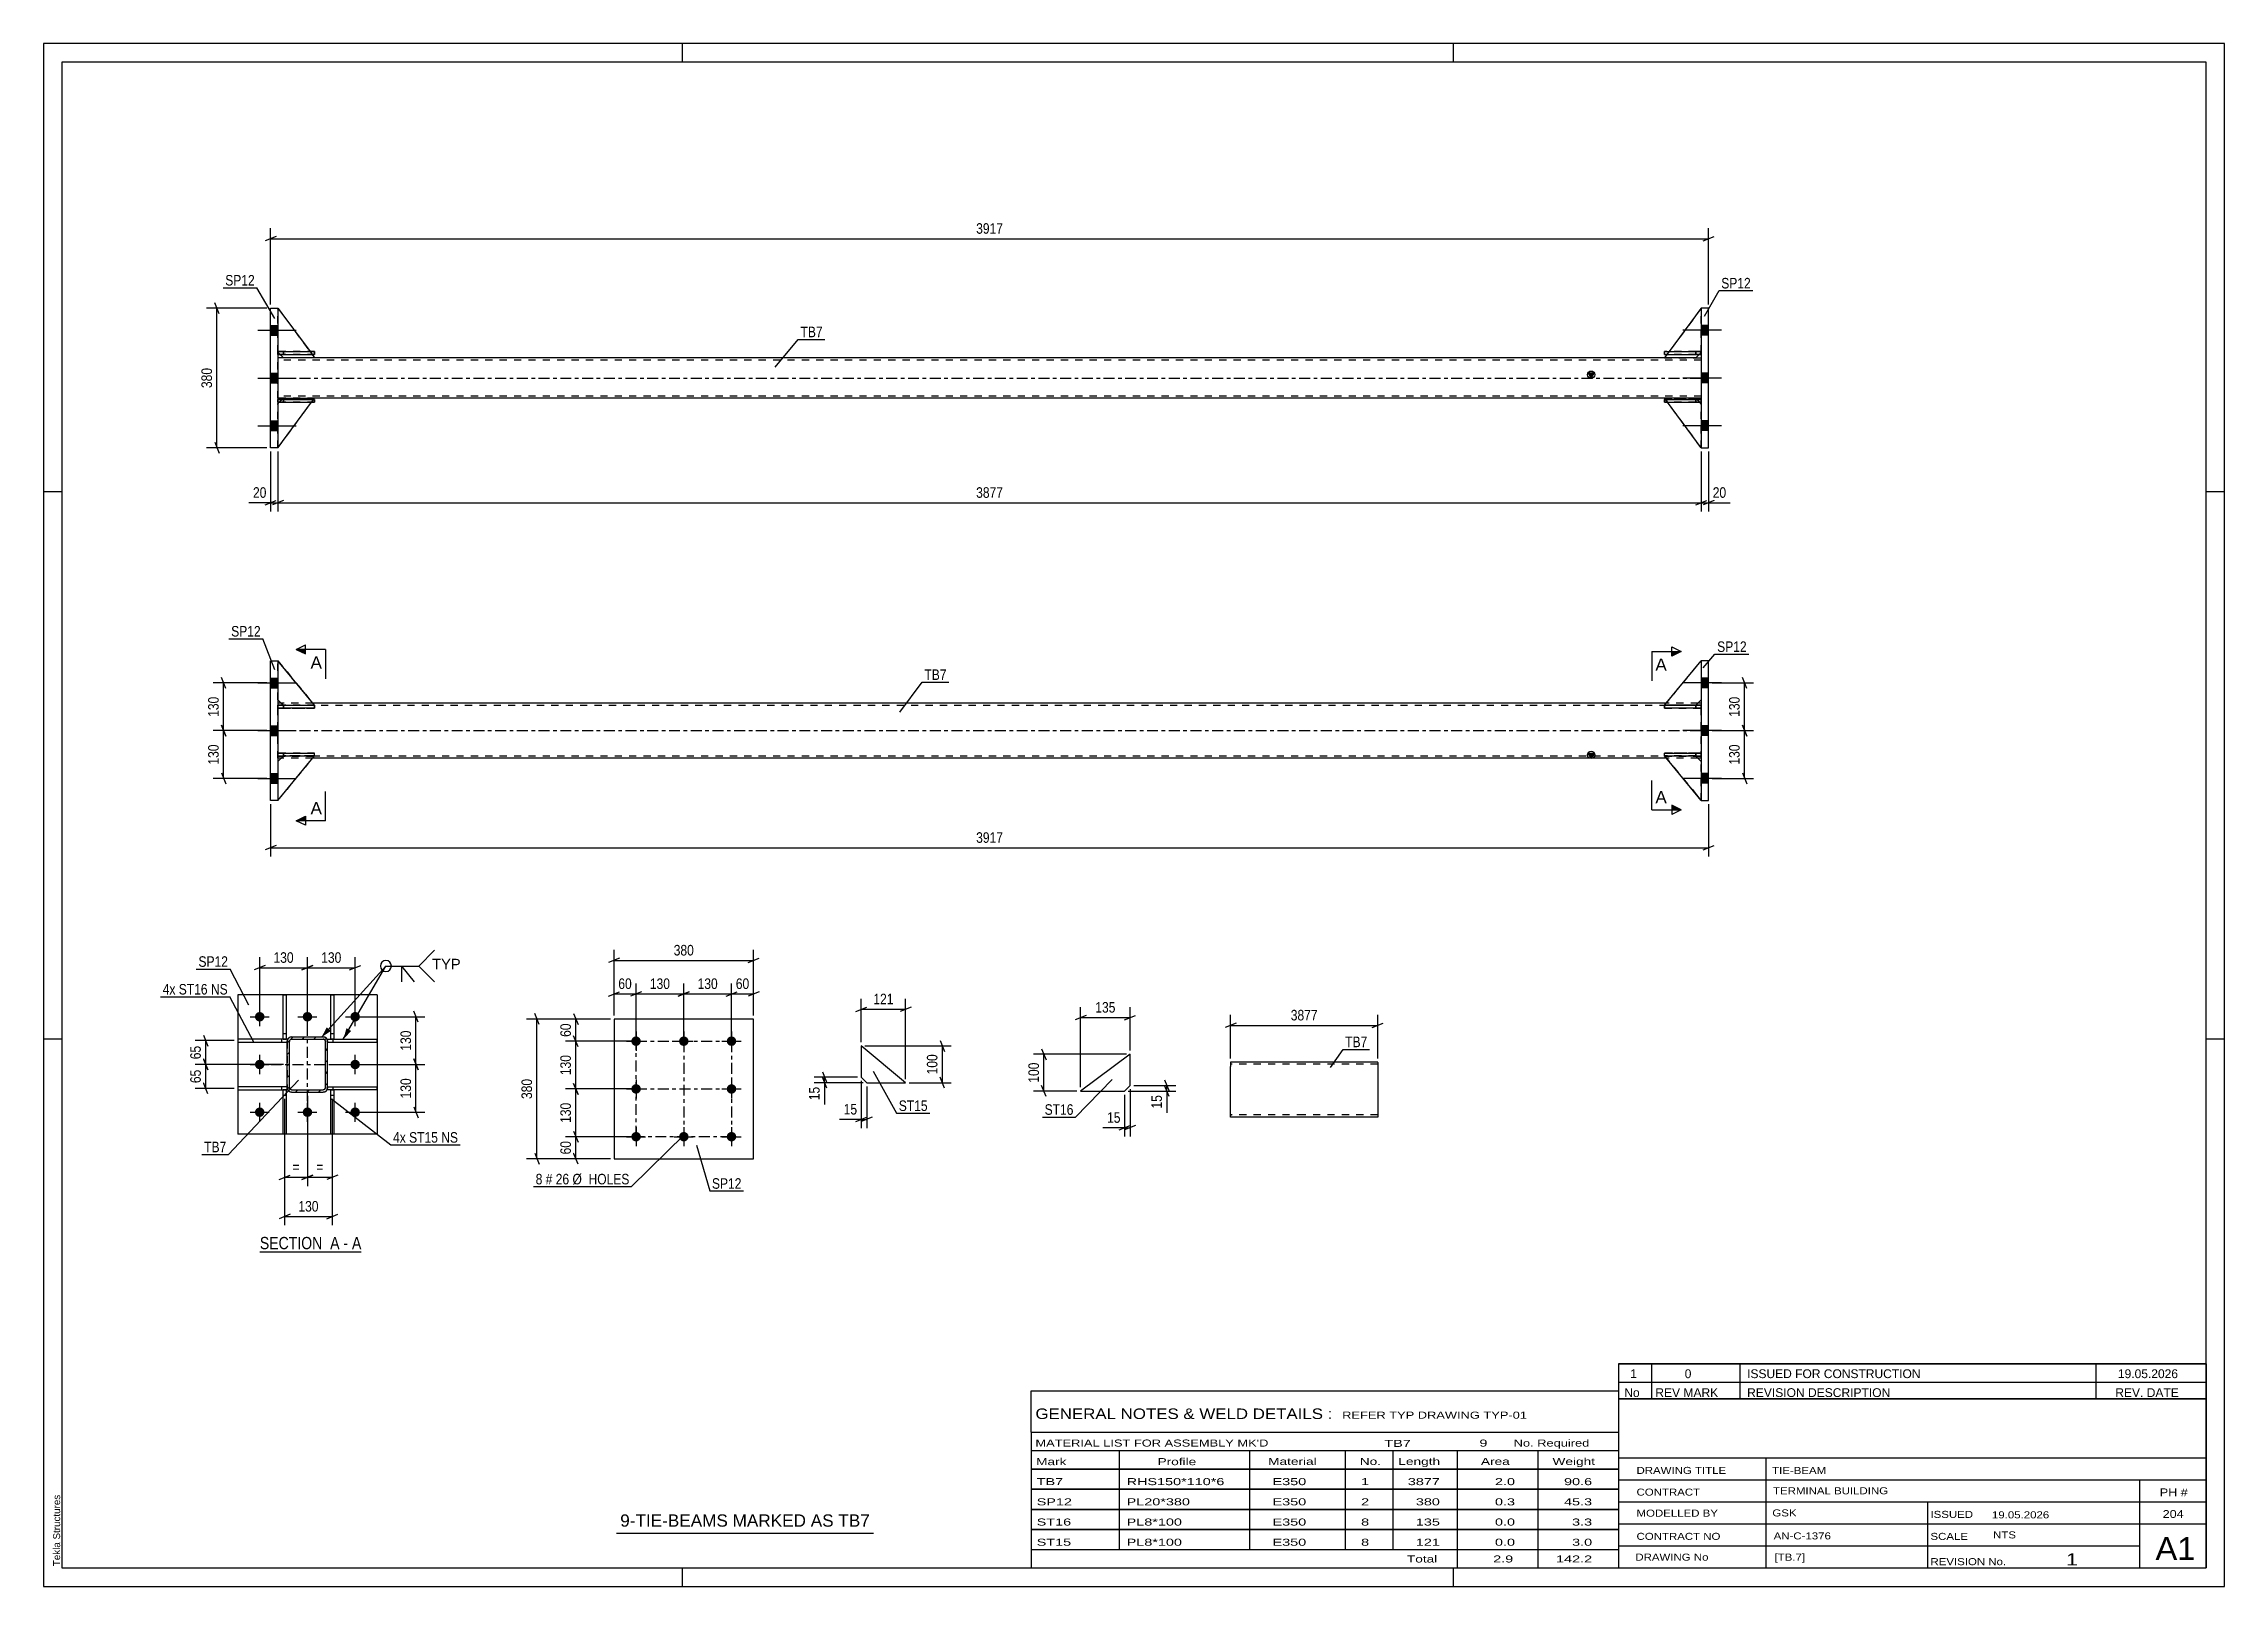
# Paper-space layout 'Layout1' of a CAD drawing. Header units: millimetres. Extents: x 0 to 594, y 0 to 420.
# The model-space entities are those that its viewports show. They can reach past a viewport. Long polylines and large blocks are cut down to what shows.
import ezdxf

# ---------------------------------------------------------------- set-up
doc = ezdxf.new("R2010")
doc.units = ezdxf.units.MM
doc.linetypes.add('DXK_LINE_DOT2', pattern=[3.9198, 1.9599, -1.9599])
doc.linetypes.add('DXK_LINE_DOT3', pattern=[5.9187, 2.979, -0.9799, 0.9799, -0.9799])
doc.layers.add('Viewport layer', color=7, linetype='Continuous', plot=False)
doc.styles.add('Arial', font='ARIAL.TTF', dxfattribs={"height": 0.2})
doc.styles.add('Arial Narrow', font='ARIALN.TTF', dxfattribs={"height": 0.2})

# ---------------------------------------------------------------- blocks, each defined once
blk = doc.blocks.new('Unknown-490074966-1163')
at = {"color": 5, "linetype": 'Continuous'}
for p, q in [((594, 420), (0, 420)), ((0, 420), (0, 0)), ((174, 415), (174, 420)), ((384, 415), (384, 420)), ((594, 0), (594, 420)), ((589, 415), (5, 415)), ((5, 415), (5, 5)), ((589, 5), (589, 415)), ((5, 298), (0, 298)), ((594, 298), (589, 298)), ((5, 149), (0, 149)), ((594, 149), (589, 149)), ((0, 0), (594, 0)), ((5, 5), (589, 5)), ((174, 0), (174, 5)), ((384, 0), (384, 5))]:
    blk.add_line(p, q, dxfattribs=at)
at = {"color": 174, "linetype": 'Continuous', "style": 'Arial'}
blk.add_text('Tekla Structures', height=1.9102, rotation=90, dxfattribs=at).set_placement((4.5, 5.5))
blk = doc.blocks.new('Unknown-490074966-3480')
at = {"color": 7, "linetype": 'Continuous'}
for p, q in [((429, 51.05), (429, 5)), ((429, 51.05), (589, 51.05)), ((589, 51), (589, 5)), ((429, 35), (589, 35)), ((469.14, 35), (469.14, 5)), ((429, 29), (589, 29)), ((571, 5.05), (571, 29.05)), ((429, 23), (589, 23)), ((513.14, 23), (513.14, 5)), ((429, 17), (589, 17)), ((429, 11), (571, 11)), ((429, 5), (589, 5))]:
    blk.add_line(p, q, dxfattribs=at)
at = {"color": 7, "style": 'Arial Narrow'}
for s, height, width, p in [('DRAWING TITLE', 1.9089, 1.425378, (433.88, 30.61)), ('TIE-BEAM', 1.909, 1.425378, (470.81, 30.59)), ('CONTRACT', 1.909, 1.425378, (433.88, 24.71)), ('TERMINAL BUILDING', 1.9089, 1.425378, (471.06, 25.07)), ('MODELLED BY', 1.9089, 1.425378, (433.88, 18.98)), ('GSK', 1.909, 1.425378, (470.88, 19.04)), ('ISSUED', 1.909, 1.425378, (513.94, 18.64)), ('19.05.2026', 1.909, 1.425378, (530.69, 18.52)), ('CONTRACT NO', 1.9089, 1.425378, (433.88, 12.66)), ('AN-C-1376', 1.909, 1.425378, (471.23, 12.78)), ('SCALE', 1.909, 1.425378, (513.94, 12.65)), ('A1', 6.204, 1.25, (575.24, 7.2)), ('DRAWING No', 1.909, 1.425378, (433.56, 7)), ('[TB.7]', 1.909, 1.425378, (471.46, 6.99)), ('REVISION No.', 1.9089, 1.425378, (513.94, 5.77)), ('1', 3.34, 1.5, (550.91, 5.68))]:
    blk.add_text(s, height=height, dxfattribs=dict(at, width=width)).set_placement(p)
at = {"color": 7, "linetype": 'Continuous', "style": 'Arial Narrow'}
for s, height, width, p in [('PH #', 2.1, 1.42538, (576.4, 24.55)), ('204', 2.1, 1.42538, (577.19, 18.65)), ('NTS', 1.909, 1.425378, (531, 13.05))]:
    blk.add_text(s, height=height, dxfattribs=dict(at, width=width)).set_placement(p)
blk = doc.blocks.new('Unknown-490074966-3481')
at = {"color": 7, "linetype": 'Continuous'}
for p, q in [((429, 60.55), (589, 60.55)), ((589, 60.55), (429, 60.55)), ((429, 60.55), (429, 55.55)), ((438, 60.55), (438, 55.55)), ((462, 60.55), (462, 55.55)), ((559, 60.55), (559, 55.55)), ((589, 60.55), (589, 55.55)), ((429, 55.55), (589, 55.55)), ((429, 55.55), (429, 51.05)), ((429, 55.55), (589, 55.55)), ((438, 55.55), (438, 51.05)), ((462, 55.55), (462, 51.05)), ((559, 55.55), (559, 51.05)), ((589, 55.55), (589, 51.05)), ((589, 51.05), (429, 51.05))]:
    blk.add_line(p, q, dxfattribs=at)
at = {"color": 7, "linetype": 'Continuous', "style": 'Arial Narrow'}
for s, height, width, p in [('No', 2.386, 1.2, (430.54, 51.55)), ('1', 2.39, 1.196471, (432.16, 56.7)), ('REV MARK', 2.386, 1.2, (439, 51.55)), ('0', 2.39, 1.196471, (447, 56.7)), ('REVISION DESCRIPTION', 2.3861, 1.2, (464, 51.55)), ('ISSUED FOR CONSTRUCTION', 2.3861, 1.196471, (464, 56.7)), ('REV. DATE', 2.386, 1.2, (564.28, 51.55)), ('19.05.2026', 2.386, 1.196471, (565, 56.7))]:
    blk.add_text(s, height=height, dxfattribs=dict(at, width=width)).set_placement(p)
blk = doc.blocks.new('Unknown-490074966-3482')
at = {"color": 7, "linetype": 'Continuous'}
for p, q in [((269, 53.25), (429, 53.25)), ((269, 42), (269, 53.25)), ((429, 53.25), (429, 42)), ((269, 42), (429, 42)), ((269, 42), (269, 37)), ((429, 42), (429, 37)), ((269, 37), (429, 37)), ((269, 37), (269, 32)), ((293, 37), (293, 32)), ((328.5, 37), (328.5, 32)), ((354.5, 37), (354.5, 32)), ((367.5, 37), (367.5, 32)), ((385, 37), (385, 32)), ((407, 37), (407, 32)), ((429, 37), (429, 32)), ((269, 32), (429, 32)), ((269, 31.95), (269, 26.55)), ((269, 31.95), (429, 31.95)), ((293, 32), (293, 26.5)), ((328.5, 32), (328.5, 26.5)), ((354.5, 32), (354.5, 26.5)), ((367.5, 32), (367.5, 26.5)), ((385, 32), (385, 26.5)), ((407, 32), (407, 26.5)), ((429, 31.95), (429, 26.55)), ((269, 26.55), (429, 26.55)), ((269, 26.45), (269, 21.05)), ((269, 26.45), (429, 26.45)), ((293, 26.5), (293, 21)), ((328.5, 26.5), (328.5, 21)), ((354.5, 26.5), (354.5, 21)), ((367.5, 26.5), (367.5, 21)), ((385, 26.5), (385, 21)), ((407, 26.5), (407, 21)), ((429, 26.45), (429, 21.05)), ((269, 21.05), (429, 21.05)), ((269, 20.95), (269, 15.55)), ((269, 20.95), (429, 20.95)), ((293, 21), (293, 15.5)), ((328.5, 21), (328.5, 15.5)), ((354.5, 21), (354.5, 15.5)), ((367.5, 21), (367.5, 15.5)), ((385, 21), (385, 15.5)), ((407, 21), (407, 15.5)), ((429, 20.95), (429, 15.55)), ((269, 15.55), (429, 15.55)), ((269, 15.45), (269, 10.05)), ((269, 15.45), (429, 15.45)), ((293, 15.5), (293, 10)), ((328.5, 15.5), (328.5, 10)), ((354.5, 15.5), (354.5, 10)), ((367.5, 15.5), (367.5, 10)), ((385, 15.5), (385, 10)), ((407, 15.5), (407, 10)), ((429, 15.45), (429, 10.05)), ((269, 10.05), (429, 10.05)), ((269, 10), (429, 10)), ((269, 10), (269, 5)), ((385, 10), (385, 5)), ((407, 10), (407, 5)), ((429, 10), (429, 5)), ((269, 5), (429, 5))]:
    blk.add_line(p, q, dxfattribs=at)
at = {"color": 7, "style": 'Arial Narrow'}
for s, height, width, p in [('GENERAL NOTES & WELD DETAILS :', 2.8633, 1.4, (270.15, 45.56)), ('REFER TYP DRAWING TYP-01', 1.9089, 1.6, (353.7, 45.66)), ("MATERIAL LIST FOR ASSEMBLY MK'D", 1.9089, 1.6, (270.15, 38.06)), ('TB7', 1.909, 1.794707, (365.2, 37.97)), ('9', 1.91, 1.794707, (391.08, 38.06)), ('No. Required', 1.9089, 1.6, (400.41, 38.06)), ('Mark', 1.909, 1.7, (270.34, 33)), ('Profile', 1.909, 1.7, (303.41, 33)), ('Material', 1.909, 1.7, (333.54, 33.06)), ('No.', 1.909, 1.7, (358.5, 33.06)), ('Length', 1.909, 1.7, (369, 33.06)), ('Area', 1.909, 1.7, (391.5, 33.06)), ('Weight', 1.909, 1.7, (411, 33.06))]:
    blk.add_text(s, height=height, dxfattribs=dict(at, width=width)).set_placement(p)
at = {"color": 7, "linetype": 'Continuous', "style": 'Arial Narrow'}
for s, height, width, p in [('TB7', 1.909, 1.794707, (270.5, 27.56)), ('SP12', 1.909, 1.794707, (270.5, 22.06)), ('RHS150*110*6', 1.9089, 1.794707, (295, 27.56)), ('PL20*380', 1.909, 1.794707, (295, 22.06)), ('E350', 1.909, 1.794707, (334.74, 27.56)), ('E350', 1.909, 1.794707, (334.74, 22.06)), ('2', 1.91, 1.794707, (358.86, 22.06)), ('1', 1.91, 1.794707, (358.86, 27.56)), ('3877', 1.909, 1.794707, (371.58, 27.56)), ('380', 1.909, 1.794707, (373.77, 22.06)), ('0.3', 1.909, 1.794707, (395.32, 22.06)), ('2.0', 1.909, 1.794707, (395.32, 27.56)), ('45.3', 1.909, 1.794707, (414.14, 22.06)), ('90.6', 1.909, 1.794707, (414.14, 27.56)), ('ST16', 1.909, 1.794707, (270.5, 16.56)), ('PL8*100', 1.909, 1.794707, (295, 16.56)), ('E350', 1.909, 1.794707, (334.74, 16.56)), ('8', 1.91, 1.794707, (358.86, 16.56)), ('135', 1.909, 1.794707, (373.77, 16.56)), ('0.0', 1.909, 1.794707, (395.32, 16.56)), ('3.3', 1.909, 1.794707, (416.33, 16.56)), ('ST15', 1.909, 1.794707, (270.5, 11.06)), ('PL8*100', 1.909, 1.794707, (295, 11.06)), ('E350', 1.909, 1.794707, (334.74, 11.06)), ('8', 1.91, 1.794707, (358.86, 11.06)), ('121', 1.909, 1.794707, (373.77, 11.06)), ('0.0', 1.909, 1.794707, (395.32, 11.06)), ('3.0', 1.909, 1.794707, (416.33, 11.06)), ('Total', 1.909, 1.7, (371.33, 6.5)), ('2.9', 1.909, 1.794707, (394.83, 6.5)), ('142.2', 1.909, 1.794707, (411.96, 6.5))]:
    blk.add_text(s, height=height, dxfattribs=dict(at, width=width)).set_placement(p)
blk = doc.blocks.new('Unknown-490074966-3483')
at = {"color": 7, "linetype": 'Continuous'}
blk.add_line((156, 14.5), (226, 14.5), dxfattribs=at)
at = {"color": 7, "style": 'Arial'}
blk.add_text('9-TIE-BEAMS MARKED AS TB7', height=3.3428, dxfattribs=at).set_placement((157.06, 16.25))
blk = doc.blocks.new('Unknown-490074966-13 - 1405')
at = {"color": 6, "linetype": 'Continuous'}
blk.add_line((58.9, 91.04), (86.54, 91.04), dxfattribs=at)
at = {"color": 0, "linetype": 'Continuous'}
blk.add_wipeout([(77, 91.79), (77, 95.29), (58.9, 95.29), (58.9, 91.79)], dxfattribs=at)
blk.add_wipeout([(80.61, 91.79), (80.61, 95.29), (78.05, 95.29), (78.05, 91.79)], dxfattribs=at)
at = {"color": 7, "linetype": 'Continuous', "style": 'Arial Narrow'}
blk.add_text('SECTION ', height=3.34, dxfattribs=at).set_placement((58.9, 91.79))
at = {"color": 0, "linetype": 'Continuous'}
blk.add_wipeout([(82.94, 91.79), (82.94, 95.29), (81.66, 95.29), (81.66, 91.79)], dxfattribs=at)
at = {"color": 7, "linetype": 'Continuous', "style": 'Arial Narrow'}
blk.add_text('A', height=3.34, dxfattribs=at).set_placement((78.05, 91.79))
at = {"color": 0, "linetype": 'Continuous'}
blk.add_wipeout([(86.54, 91.79), (86.54, 95.29), (83.99, 95.29), (83.99, 91.79)], dxfattribs=at)
at = {"color": 7, "linetype": 'Continuous', "style": 'Arial Narrow'}
for s, p in [('A', (83.99, 91.79)), ('-', (81.66, 91.79))]:
    blk.add_text(s, height=3.34, dxfattribs=at).set_placement(p)
blk = doc.blocks.new('Part-490074966-1810 - 1795')
at = {"color": 2, "linetype": 'Continuous'}
for p, q in [((63.81, 239.86), (73.81, 239.86)), ((63.81, 239.86), (63.81, 239.86)), ((63.81, 239.86), (63.81, 239.06)), ((73.81, 239.06), (63.81, 239.06)), ((63.81, 239.06), (63.81, 239.06)), ((73.81, 239.06), (73.81, 239.86))]:
    blk.add_line(p, q, dxfattribs=at)
at = {"color": 7, "linetype": 'DXK_LINE_DOT2'}
for p, q in [((63.81, 239.06), (63.81, 239.86)), ((65.31, 239.86), (63.81, 239.86)), ((65.31, 239.06), (63.81, 239.06)), ((73.81, 239.86), (65.31, 239.86)), ((65.31, 239.86), (65.31, 239.06)), ((65.31, 239.06), (73.81, 239.06))]:
    blk.add_line(p, q, dxfattribs=at)
blk = doc.blocks.new('Part-490074966-1802 - 1795')
at = {"color": 7, "linetype": 'DXK_LINE_DOT2'}
for p, q in [((451.51, 239.86), (441.51, 239.86)), ((441.51, 239.86), (451.51, 239.86)), ((441.51, 239.86), (441.51, 239.06)), ((450.01, 239.06), (441.51, 239.06)), ((441.51, 239.06), (451.51, 239.06)), ((450.01, 239.86), (450.01, 239.06)), ((450.01, 239.06), (451.51, 239.06)), ((451.51, 239.06), (451.51, 239.86))]:
    blk.add_line(p, q, dxfattribs=at)
blk = doc.blocks.new('Part-490074966-1850 - 1795')
at = {"linetype": 'Continuous'}
blk.add_hatch(color=2, dxfattribs=at).paths.add_polyline_path([(421.51, 225.46), (420.71, 226.86), (422.31, 226.86)])
at = {"color": 2, "linetype": 'Continuous'}
for p, q in [((64.72, 240.46), (63.81, 240.46)), ((442, 240.46), (73.33, 240.46)), ((451.51, 240.46), (450.6, 240.46)), ((421.51, 225.46), (420.71, 226.86)), ((420.71, 226.86), (422.31, 226.86)), ((422.31, 226.86), (421.51, 225.46)), ((64.7, 225.46), (63.81, 225.46)), ((442.02, 225.46), (73.31, 225.46)), ((451.51, 225.46), (450.62, 225.46))]:
    blk.add_line(p, q, dxfattribs=at)
at = {"color": 7, "linetype": 'DXK_LINE_DOT2'}
for p, q in [((63.81, 225.46), (63.81, 240.46)), ((63.81, 239.86), (451.51, 239.86)), ((73.33, 240.46), (64.72, 240.46)), ((450.6, 240.46), (442, 240.46)), ((451.51, 225.46), (451.51, 240.46)), ((451.51, 226.06), (63.81, 226.06)), ((73.31, 225.46), (64.7, 225.46)), ((450.62, 225.46), (442.02, 225.46))]:
    blk.add_line(p, q, dxfattribs=at)
at = {"color": 7, "linetype": 'DXK_LINE_DOT3'}
blk.add_line((63.81, 232.96), (451.51, 232.96), dxfattribs=at)
at = {"color": 2, "linetype": 'Continuous'}
blk.add_circle((421.51, 226.36), 1, dxfattribs=at)
blk = doc.blocks.new('Part-490074966-1813 - 1795')
at = {"color": 2, "linetype": 'Continuous'}
for p, q in [((441.51, 226.06), (441.51, 226.86)), ((441.51, 226.86), (451.51, 226.86)), ((441.51, 226.06), (441.52, 226.06)), ((451.51, 226.06), (442.34, 226.06)), ((451.51, 226.06), (451.51, 226.86)), ((451.51, 226.86), (451.51, 226.86)), ((451.51, 226.06), (451.51, 226.06))]:
    blk.add_line(p, q, dxfattribs=at)
at = {"color": 7, "linetype": 'DXK_LINE_DOT2'}
for p, q in [((450.01, 226.86), (441.51, 226.86)), ((441.51, 226.06), (450.01, 226.06)), ((442.34, 226.06), (441.52, 226.06)), ((450.01, 226.06), (450.01, 226.86)), ((450.01, 226.86), (451.51, 226.86)), ((450.01, 226.06), (451.51, 226.06)), ((451.51, 226.06), (451.51, 226.86))]:
    blk.add_line(p, q, dxfattribs=at)
blk = doc.blocks.new('Part-490074966-1801 - 1795')
at = {"color": 2, "linetype": 'Continuous'}
for p, q in [((453.51, 251.96), (451.51, 251.96)), ((451.51, 251.96), (451.51, 213.96)), ((453.51, 213.96), (453.51, 251.96)), ((451.51, 213.96), (453.51, 213.96))]:
    blk.add_line(p, q, dxfattribs=at)
blk = doc.blocks.new('Part-490074966-1807 - 1795')
at = {"color": 2, "linetype": 'Continuous'}
for p, q in [((61.81, 213.96), (61.81, 251.96)), ((61.81, 251.96), (63.81, 251.96)), ((63.81, 251.96), (63.81, 213.96)), ((63.81, 213.96), (61.81, 213.96))]:
    blk.add_line(p, q, dxfattribs=at)
blk = doc.blocks.new('Bolt-490074966-1814 - 1795')
at = {"linetype": 'Continuous'}
for points in [[(451.51, 247.26), (451.51, 244.66), (453.51, 244.66), (453.51, 247.26)], [(451.51, 247.26), (451.51, 244.66), (453.51, 244.66), (453.51, 247.26)], [(451.51, 247.26), (451.51, 244.66), (453.51, 244.66), (453.51, 247.26)], [(451.51, 234.26), (451.51, 231.66), (453.51, 231.66), (453.51, 234.26)], [(451.51, 234.26), (451.51, 231.66), (453.51, 231.66), (453.51, 234.26)], [(451.51, 221.26), (451.51, 218.66), (453.51, 218.66), (453.51, 221.26)], [(451.51, 221.26), (451.51, 218.66), (453.51, 218.66), (453.51, 221.26)], [(451.51, 221.26), (451.51, 218.66), (453.51, 218.66), (453.51, 221.26)]]:
    blk.add_hatch(color=1, dxfattribs=at).paths.add_polyline_path(points)
at = {"color": 1, "linetype": 'Continuous'}
for p, q in [((457.01, 245.96), (446.51, 245.96)), ((457.01, 245.96), (446.51, 245.96)), ((457.01, 245.96), (446.51, 245.96)), ((453.51, 247.26), (451.51, 247.26)), ((453.51, 247.26), (451.51, 247.26)), ((453.51, 247.26), (451.51, 247.26)), ((453.51, 244.66), (451.51, 244.66)), ((453.51, 244.66), (451.51, 244.66)), ((453.51, 244.66), (451.51, 244.66)), ((457.01, 232.96), (446.51, 232.96)), ((457.01, 232.96), (446.51, 232.96)), ((453.51, 234.26), (451.51, 234.26)), ((453.51, 234.26), (451.51, 234.26)), ((453.51, 231.66), (451.51, 231.66)), ((453.51, 231.66), (451.51, 231.66)), ((457.01, 219.96), (446.51, 219.96)), ((457.01, 219.96), (446.51, 219.96)), ((457.01, 219.96), (446.51, 219.96)), ((453.51, 221.26), (451.51, 221.26)), ((453.51, 221.26), (451.51, 221.26)), ((453.51, 221.26), (451.51, 221.26)), ((453.51, 218.66), (451.51, 218.66)), ((453.51, 218.66), (451.51, 218.66)), ((453.51, 218.66), (451.51, 218.66))]:
    blk.add_line(p, q, dxfattribs=at)
blk = doc.blocks.new('Bolt-490074966-1815 - 1795')
at = {"linetype": 'Continuous'}
for points in [[(61.81, 247.26), (61.81, 244.66), (63.81, 244.66), (63.81, 247.26)], [(61.81, 247.26), (61.81, 244.66), (63.81, 244.66), (63.81, 247.26)], [(61.81, 247.26), (61.81, 244.66), (63.81, 244.66), (63.81, 247.26)], [(61.81, 234.26), (61.81, 231.66), (63.81, 231.66), (63.81, 234.26)], [(61.81, 234.26), (61.81, 231.66), (63.81, 231.66), (63.81, 234.26)], [(61.81, 221.26), (61.81, 218.66), (63.81, 218.66), (63.81, 221.26)], [(61.81, 221.26), (61.81, 218.66), (63.81, 218.66), (63.81, 221.26)], [(61.81, 221.26), (61.81, 218.66), (63.81, 218.66), (63.81, 221.26)]]:
    blk.add_hatch(color=1, dxfattribs=at).paths.add_polyline_path(points)
at = {"color": 1, "linetype": 'Continuous'}
for p, q in [((58.31, 245.96), (68.81, 245.96)), ((58.31, 245.96), (68.81, 245.96)), ((58.31, 245.96), (68.81, 245.96)), ((61.81, 247.26), (63.81, 247.26)), ((61.81, 247.26), (63.81, 247.26)), ((61.81, 247.26), (63.81, 247.26)), ((61.81, 244.66), (63.81, 244.66)), ((61.81, 244.66), (63.81, 244.66)), ((61.81, 244.66), (63.81, 244.66)), ((58.31, 232.96), (68.81, 232.96)), ((58.31, 232.96), (68.81, 232.96)), ((61.81, 234.26), (63.81, 234.26)), ((61.81, 234.26), (63.81, 234.26)), ((61.81, 231.66), (63.81, 231.66)), ((61.81, 231.66), (63.81, 231.66)), ((58.31, 219.96), (68.81, 219.96)), ((58.31, 219.96), (68.81, 219.96)), ((58.31, 219.96), (68.81, 219.96)), ((61.81, 221.26), (63.81, 221.26)), ((61.81, 221.26), (63.81, 221.26)), ((61.81, 221.26), (63.81, 221.26)), ((61.81, 218.66), (63.81, 218.66)), ((61.81, 218.66), (63.81, 218.66)), ((61.81, 218.66), (63.81, 218.66))]:
    blk.add_line(p, q, dxfattribs=at)
blk = doc.blocks.new('Part-490074966-1818 - 1795')
at = {"color": 7, "linetype": 'DXK_LINE_DOT2'}
for p, q in [((441.51, 239.87), (451.51, 251.96)), ((441.51, 239.87), (451.51, 251.96)), ((451.51, 251.96), (451.51, 241.37)), ((441.51, 239.87), (441.51, 239.87)), ((450.01, 239.87), (441.51, 239.87)), ((450.01, 239.87), (441.51, 239.87)), ((451.51, 241.37), (450.01, 239.87)), ((451.51, 241.37), (450.01, 239.87)), ((450.01, 239.87), (450.01, 239.87))]:
    blk.add_line(p, q, dxfattribs=at)
blk = doc.blocks.new('Part-490074966-1821 - 1795')
at = {"color": 2, "linetype": 'Continuous'}
for p, q in [((441.51, 226.07), (441.51, 226.07)), ((442.34, 226.07), (441.51, 226.07)), ((451.51, 213.96), (441.51, 226.07)), ((451.51, 224.57), (450.02, 226.06)), ((451.51, 213.96), (451.51, 213.96))]:
    blk.add_line(p, q, dxfattribs=at)
at = {"color": 7, "linetype": 'DXK_LINE_DOT2'}
for p, q in [((450.01, 226.07), (441.51, 226.07)), ((451.51, 213.96), (441.51, 226.07)), ((450.01, 226.07), (442.34, 226.07)), ((450.02, 226.06), (450.01, 226.07)), ((450.01, 226.07), (450.01, 226.07)), ((451.51, 224.57), (450.01, 226.07)), ((451.51, 213.96), (451.51, 224.57)), ((451.51, 213.96), (451.51, 213.96))]:
    blk.add_line(p, q, dxfattribs=at)
blk = doc.blocks.new('Part-490074966-1824 - 1795')
at = {"color": 7, "linetype": 'DXK_LINE_DOT2'}
for p, q in [((441.51, 226.07), (441.51, 226.07)), ((450.01, 226.07), (441.51, 226.07)), ((441.51, 226.07), (451.51, 213.96)), ((450.01, 226.07), (441.51, 226.07)), ((451.51, 213.96), (441.51, 226.07)), ((451.51, 224.57), (450.01, 226.07)), ((450.01, 226.07), (450.01, 226.07)), ((451.51, 224.57), (450.01, 226.07)), ((451.51, 213.96), (451.51, 224.57))]:
    blk.add_line(p, q, dxfattribs=at)
blk = doc.blocks.new('Part-490074966-1827 - 1795')
at = {"color": 7, "linetype": 'DXK_LINE_DOT2'}
for p, q in [((451.51, 226.86), (441.51, 226.86)), ((441.51, 226.86), (451.51, 226.86)), ((441.51, 226.06), (441.51, 226.86)), ((450.01, 226.06), (441.51, 226.06)), ((441.51, 226.06), (451.51, 226.06)), ((450.01, 226.86), (450.01, 226.06)), ((450.01, 226.06), (451.51, 226.06)), ((451.51, 226.06), (451.51, 226.86))]:
    blk.add_line(p, q, dxfattribs=at)
blk = doc.blocks.new('Part-490074966-1830 - 1795')
at = {"color": 7, "linetype": 'DXK_LINE_DOT2'}
for p, q in [((63.81, 241.37), (63.81, 251.96)), ((63.81, 251.96), (73.81, 239.87)), ((73.81, 239.87), (63.81, 251.96)), ((65.31, 239.87), (63.81, 241.37)), ((63.81, 241.37), (65.31, 239.87)), ((73.81, 239.87), (65.31, 239.87)), ((65.31, 239.87), (65.31, 239.87)), ((65.31, 239.87), (73.81, 239.87)), ((73.81, 239.87), (73.81, 239.87))]:
    blk.add_line(p, q, dxfattribs=at)
blk = doc.blocks.new('Part-490074966-1833 - 1795')
at = {"color": 2, "linetype": 'Continuous'}
for p, q in [((63.81, 213.96), (73.81, 226.07)), ((63.81, 224.57), (65.3, 226.06)), ((73.81, 226.07), (72.99, 226.07)), ((73.81, 226.07), (73.81, 226.07)), ((63.81, 213.96), (63.81, 213.96))]:
    blk.add_line(p, q, dxfattribs=at)
at = {"color": 7, "linetype": 'DXK_LINE_DOT2'}
for p, q in [((63.81, 224.57), (65.31, 226.07)), ((63.81, 213.96), (73.81, 226.07)), ((65.3, 226.06), (65.31, 226.07)), ((72.99, 226.07), (65.31, 226.07)), ((65.31, 226.07), (65.31, 226.07)), ((65.31, 226.07), (73.81, 226.07)), ((63.81, 224.57), (63.81, 213.96)), ((63.81, 213.96), (63.81, 213.96))]:
    blk.add_line(p, q, dxfattribs=at)
blk = doc.blocks.new('Part-490074966-1836 - 1795')
at = {"color": 7, "linetype": 'DXK_LINE_DOT2'}
for p, q in [((65.31, 226.07), (63.81, 224.57)), ((63.81, 213.96), (73.81, 226.07)), ((63.81, 224.57), (65.31, 226.07)), ((63.81, 213.96), (73.81, 226.07)), ((73.81, 226.07), (65.31, 226.07)), ((65.31, 226.07), (65.31, 226.07)), ((65.31, 226.07), (73.81, 226.07)), ((73.81, 226.07), (73.81, 226.07)), ((63.81, 224.57), (63.81, 213.96))]:
    blk.add_line(p, q, dxfattribs=at)
blk = doc.blocks.new('Part-490074966-1839 - 1795')
at = {"color": 2, "linetype": 'Continuous'}
for p, q in [((63.81, 226.86), (73.81, 226.86)), ((63.81, 226.86), (63.81, 226.86)), ((63.81, 226.86), (63.81, 226.06)), ((72.99, 226.06), (63.81, 226.06)), ((63.81, 226.06), (63.81, 226.06)), ((73.81, 226.06), (73.81, 226.86)), ((73.81, 226.06), (73.81, 226.06))]:
    blk.add_line(p, q, dxfattribs=at)
at = {"color": 7, "linetype": 'DXK_LINE_DOT2'}
for p, q in [((63.81, 226.06), (63.81, 226.86)), ((65.31, 226.86), (63.81, 226.86)), ((65.31, 226.06), (63.81, 226.06)), ((73.81, 226.86), (65.31, 226.86)), ((65.31, 226.86), (65.31, 226.06)), ((73.81, 226.06), (65.31, 226.06)), ((73.81, 226.06), (72.99, 226.06)), ((73.81, 226.06), (73.81, 226.06))]:
    blk.add_line(p, q, dxfattribs=at)
blk = doc.blocks.new('Part-490074966-1842 - 1795')
at = {"color": 7, "linetype": 'DXK_LINE_DOT2'}
for p, q in [((63.81, 239.86), (63.81, 239.06)), ((65.31, 239.86), (63.81, 239.86)), ((73.81, 239.86), (63.81, 239.86)), ((63.81, 239.06), (73.81, 239.06)), ((73.81, 239.06), (63.81, 239.06)), ((65.31, 239.06), (65.31, 239.86)), ((65.31, 239.86), (73.81, 239.86)), ((73.81, 239.86), (73.81, 239.06))]:
    blk.add_line(p, q, dxfattribs=at)
blk = doc.blocks.new('Part-490074966-1845 - 1795')
at = {"color": 7, "linetype": 'DXK_LINE_DOT2'}
for p, q in [((63.81, 226.06), (63.81, 226.86)), ((65.31, 226.86), (63.81, 226.86)), ((73.81, 226.86), (63.81, 226.86)), ((63.81, 226.06), (73.81, 226.06)), ((73.81, 226.06), (63.81, 226.06)), ((65.31, 226.06), (65.31, 226.86)), ((65.31, 226.86), (73.81, 226.86)), ((73.81, 226.06), (73.81, 226.86))]:
    blk.add_line(p, q, dxfattribs=at)
blk = doc.blocks.new('Part-490074966-1857 - 1795')
at = {"color": 2, "linetype": 'Continuous'}
for p, q in [((441.51, 239.87), (451.51, 251.96)), ((441.51, 239.87), (441.51, 239.87)), ((450.01, 239.87), (441.51, 239.87)), ((450.01, 239.87), (451.51, 241.37)), ((450.01, 239.87), (450.01, 239.87))]:
    blk.add_line(p, q, dxfattribs=at)
at = {"color": 7, "linetype": 'DXK_LINE_DOT2'}
for p, q in [((441.51, 239.87), (451.51, 251.96)), ((451.51, 251.96), (451.51, 241.37)), ((450.01, 239.87), (441.51, 239.87)), ((451.51, 241.37), (450.01, 239.87))]:
    blk.add_line(p, q, dxfattribs=at)
blk = doc.blocks.new('Part-490074966-1860 - 1795')
at = {"color": 2, "linetype": 'Continuous'}
for p, q in [((441.51, 239.06), (441.51, 239.86)), ((441.51, 239.86), (451.51, 239.86)), ((451.51, 239.06), (441.51, 239.06)), ((451.51, 239.06), (451.51, 239.86)), ((451.51, 239.86), (451.51, 239.86)), ((451.51, 239.06), (451.51, 239.06))]:
    blk.add_line(p, q, dxfattribs=at)
at = {"color": 7, "linetype": 'DXK_LINE_DOT2'}
for p, q in [((450.01, 239.86), (441.51, 239.86)), ((441.51, 239.06), (450.01, 239.06)), ((450.01, 239.06), (450.01, 239.86)), ((450.01, 239.86), (451.51, 239.86)), ((450.01, 239.06), (451.51, 239.06)), ((451.51, 239.06), (451.51, 239.86))]:
    blk.add_line(p, q, dxfattribs=at)
blk = doc.blocks.new('Part-490074966-1863 - 1795')
at = {"color": 2, "linetype": 'Continuous'}
for p, q in [((73.81, 239.87), (63.81, 251.96)), ((65.31, 239.87), (63.81, 241.37)), ((65.31, 239.87), (65.31, 239.87)), ((65.31, 239.87), (73.81, 239.87)), ((73.81, 239.87), (73.81, 239.87))]:
    blk.add_line(p, q, dxfattribs=at)
at = {"color": 7, "linetype": 'DXK_LINE_DOT2'}
for p, q in [((63.81, 241.37), (63.81, 251.96)), ((63.81, 251.96), (73.81, 239.87)), ((65.31, 239.87), (63.81, 241.37)), ((73.81, 239.87), (65.31, 239.87))]:
    blk.add_line(p, q, dxfattribs=at)
blk = doc.blocks.new('Part-490074966-2233 - 2227')
at = {"color": 2, "linetype": 'Continuous'}
for p, q in [((323.31, 142.73), (323.31, 141.53)), ((343.31, 142.73), (323.31, 142.73)), ((363.41, 142.73), (343.41, 142.73)), ((363.41, 142.64), (363.41, 142.73)), ((363.41, 142.64), (363.41, 141.53)), ((323.31, 128.48), (323.31, 141.53)), ((363.41, 141.53), (363.41, 127.73)), ((323.31, 127.83), (323.31, 128.48)), ((323.31, 127.73), (323.31, 127.83)), ((343.31, 127.73), (323.31, 127.73)), ((363.41, 127.73), (343.41, 127.73))]:
    blk.add_line(p, q, dxfattribs=at)
at = {"color": 7, "linetype": 'DXK_LINE_DOT2'}
for p, q in [((343.31, 142.13), (323.31, 142.13)), ((363.41, 142.13), (343.41, 142.13)), ((363.41, 142.38), (363.41, 141.53)), ((323.31, 128.48), (323.31, 128.09)), ((323.31, 128.33), (323.31, 128.38)), ((343.31, 128.33), (323.31, 128.33)), ((323.31, 127.73), (323.31, 127.73)), ((363.41, 128.33), (343.41, 128.33)), ((363.41, 128.38), (363.41, 128.48)), ((363.41, 128.33), (363.41, 128.38)), ((363.41, 128.33), (363.41, 128.38))]:
    blk.add_line(p, q, dxfattribs=at)
blk = doc.blocks.new('Part-490074966-1737 - 1731')
at = {"color": 2, "linetype": 'Continuous'}
for p, q in [((295.95, 144.86), (282.45, 134.86)), ((295.95, 136.36), (295.95, 144.86)), ((282.45, 134.86), (294.45, 134.86)), ((294.45, 134.86), (295.95, 136.36))]:
    blk.add_line(p, q, dxfattribs=at)
blk = doc.blocks.new('Bolt-490074966-1993 - 1982')
at = {"linetype": 'Continuous'}
for points in [[(63.81, 340.67), (63.81, 343.27), (61.81, 343.27), (61.81, 340.67)], [(63.81, 340.67), (63.81, 343.27), (61.81, 343.27), (61.81, 340.67)], [(63.81, 340.67), (63.81, 343.27), (61.81, 343.27), (61.81, 340.67)], [(63.81, 327.67), (63.81, 330.27), (61.81, 330.27), (61.81, 327.67)], [(63.81, 327.67), (63.81, 330.27), (61.81, 330.27), (61.81, 327.67)], [(63.81, 314.67), (63.81, 317.27), (61.81, 317.27), (61.81, 314.67)], [(63.81, 314.67), (63.81, 317.27), (61.81, 317.27), (61.81, 314.67)], [(63.81, 314.67), (63.81, 317.27), (61.81, 317.27), (61.81, 314.67)]]:
    blk.add_hatch(color=1, dxfattribs=at).paths.add_polyline_path(points)
at = {"color": 1, "linetype": 'Continuous'}
for p, q in [((58.31, 341.97), (68.81, 341.97)), ((58.31, 341.97), (68.81, 341.97)), ((58.31, 341.97), (68.81, 341.97)), ((61.81, 343.27), (63.81, 343.27)), ((61.81, 343.27), (63.81, 343.27)), ((61.81, 343.27), (63.81, 343.27)), ((61.81, 340.67), (63.81, 340.67)), ((61.81, 340.67), (63.81, 340.67)), ((61.81, 340.67), (63.81, 340.67)), ((58.31, 328.97), (68.81, 328.97)), ((58.31, 328.97), (68.81, 328.97)), ((61.81, 330.27), (63.81, 330.27)), ((61.81, 330.27), (63.81, 330.27)), ((61.81, 327.67), (63.81, 327.67)), ((61.81, 327.67), (63.81, 327.67)), ((58.31, 315.97), (68.81, 315.97)), ((58.31, 315.97), (68.81, 315.97)), ((58.31, 315.97), (68.81, 315.97)), ((61.81, 317.27), (63.81, 317.27)), ((61.81, 317.27), (63.81, 317.27)), ((61.81, 317.27), (63.81, 317.27)), ((61.81, 314.67), (63.81, 314.67)), ((61.81, 314.67), (63.81, 314.67)), ((61.81, 314.67), (63.81, 314.67))]:
    blk.add_line(p, q, dxfattribs=at)
blk = doc.blocks.new('Part-490074966-1985 - 1982')
at = {"color": 2, "linetype": 'Continuous'}
for p, q in [((441.51, 323.47), (441.51, 323.47)), ((450.01, 323.47), (441.51, 323.47)), ((441.51, 323.47), (441.75, 323.16)), ((451.51, 309.97), (442.34, 322.36)), ((450.01, 323.47), (450.01, 323.47)), ((450.33, 323.16), (450.01, 323.47)), ((451.51, 321.97), (451.13, 322.36))]:
    blk.add_line(p, q, dxfattribs=at)
at = {"color": 7, "linetype": 'DXK_LINE_DOT2'}
for p, q in [((441.51, 323.47), (450.01, 323.47)), ((441.75, 323.16), (442.34, 322.36)), ((450.01, 323.47), (451.51, 321.97)), ((451.13, 322.36), (450.33, 323.16)), ((451.51, 321.97), (451.51, 321.97)), ((451.51, 309.97), (451.51, 321.97)), ((451.51, 309.97), (451.51, 309.97))]:
    blk.add_line(p, q, dxfattribs=at)
blk = doc.blocks.new('Part-490074966-1984 - 1982')
at = {"color": 2, "linetype": 'Continuous'}
for p, q in [((63.81, 323.16), (63.81, 323.16)), ((63.81, 323.16), (73.81, 323.16)), ((63.81, 322.36), (63.81, 323.16)), ((63.81, 322.36), (73.81, 322.36)), ((73.81, 323.16), (73.81, 322.36))]:
    blk.add_line(p, q, dxfattribs=at)
at = {"color": 7, "linetype": 'DXK_LINE_DOT2'}
for p, q in [((65.31, 323.16), (63.81, 323.16)), ((63.81, 323.16), (63.81, 323.16)), ((63.81, 322.36), (63.81, 322.36)), ((63.81, 322.36), (65.31, 322.36)), ((63.81, 322.36), (63.81, 322.36)), ((73.81, 323.16), (65.31, 323.16)), ((65.31, 323.16), (65.31, 322.36)), ((65.31, 322.36), (73.81, 322.36))]:
    blk.add_line(p, q, dxfattribs=at)
blk = doc.blocks.new('Bolt-490074966-1994 - 1982')
at = {"linetype": 'Continuous'}
for points in [[(451.51, 343.27), (451.51, 340.67), (453.51, 340.67), (453.51, 343.27)], [(451.51, 343.27), (451.51, 340.67), (453.51, 340.67), (453.51, 343.27)], [(451.51, 343.27), (451.51, 340.67), (453.51, 340.67), (453.51, 343.27)], [(451.51, 330.27), (451.51, 327.67), (453.51, 327.67), (453.51, 330.27)], [(451.51, 330.27), (451.51, 327.67), (453.51, 327.67), (453.51, 330.27)], [(451.51, 317.27), (451.51, 314.67), (453.51, 314.67), (453.51, 317.27)], [(451.51, 317.27), (451.51, 314.67), (453.51, 314.67), (453.51, 317.27)], [(451.51, 317.27), (451.51, 314.67), (453.51, 314.67), (453.51, 317.27)]]:
    blk.add_hatch(color=1, dxfattribs=at).paths.add_polyline_path(points)
at = {"color": 1, "linetype": 'Continuous'}
for p, q in [((457.01, 341.97), (446.51, 341.97)), ((457.01, 341.97), (446.51, 341.97)), ((457.01, 341.97), (446.51, 341.97)), ((453.51, 343.27), (451.51, 343.27)), ((453.51, 343.27), (451.51, 343.27)), ((453.51, 343.27), (451.51, 343.27)), ((453.51, 340.67), (451.51, 340.67)), ((453.51, 340.67), (451.51, 340.67)), ((453.51, 340.67), (451.51, 340.67)), ((457.01, 328.97), (446.51, 328.97)), ((457.01, 328.97), (446.51, 328.97)), ((453.51, 330.27), (451.51, 330.27)), ((453.51, 330.27), (451.51, 330.27)), ((453.51, 327.67), (451.51, 327.67)), ((453.51, 327.67), (451.51, 327.67)), ((457.01, 315.97), (446.51, 315.97)), ((457.01, 315.97), (446.51, 315.97)), ((457.01, 315.97), (446.51, 315.97)), ((453.51, 317.27), (451.51, 317.27)), ((453.51, 317.27), (451.51, 317.27)), ((453.51, 317.27), (451.51, 317.27)), ((453.51, 314.67), (451.51, 314.67)), ((453.51, 314.67), (451.51, 314.67)), ((453.51, 314.67), (451.51, 314.67))]:
    blk.add_line(p, q, dxfattribs=at)
blk = doc.blocks.new('Part-490074966-1986 - 1982')
at = {"color": 2, "linetype": 'Continuous'}
for p, q in [((441.51, 322.36), (441.51, 323.16)), ((441.51, 323.16), (451.51, 323.16)), ((441.51, 322.36), (451.51, 322.36)), ((451.51, 323.16), (451.51, 323.16)), ((451.51, 322.36), (451.51, 323.16))]:
    blk.add_line(p, q, dxfattribs=at)
at = {"color": 7, "linetype": 'DXK_LINE_DOT2'}
for p, q in [((450.01, 323.16), (441.51, 323.16)), ((450.01, 322.36), (441.51, 322.36)), ((451.51, 323.16), (450.01, 323.16)), ((450.01, 323.16), (450.01, 322.36)), ((450.01, 322.36), (451.51, 322.36)), ((451.51, 322.36), (451.51, 322.36))]:
    blk.add_line(p, q, dxfattribs=at)
blk = doc.blocks.new('Part-490074966-1995 - 1982')
at = {"color": 7, "linetype": 'DXK_LINE_DOT2'}
for p, q in [((451.51, 309.97), (441.51, 323.47)), ((441.51, 323.47), (450.01, 323.47)), ((450.01, 323.47), (441.51, 323.47)), ((450.01, 323.47), (451.51, 321.97)), ((450.01, 323.47), (450.01, 323.47)), ((450.01, 323.47), (451.51, 321.97)), ((451.51, 321.97), (451.51, 321.97)), ((451.51, 309.97), (451.51, 321.97))]:
    blk.add_line(p, q, dxfattribs=at)
blk = doc.blocks.new('Part-490074966-1996 - 1982')
at = {"color": 7, "linetype": 'DXK_LINE_DOT2'}
for p, q in [((65.31, 323.47), (63.81, 321.97)), ((63.81, 321.97), (63.81, 321.97)), ((63.81, 309.97), (63.81, 321.97)), ((64.2, 322.36), (65, 323.16)), ((65.31, 323.47), (73.81, 323.47)), ((72.99, 322.36), (73.58, 323.16)), ((73.58, 323.16), (73.58, 323.16)), ((63.81, 309.97), (63.81, 309.97)), ((63.81, 309.97), (63.81, 309.97))]:
    blk.add_line(p, q, dxfattribs=at)
at = {"color": 2, "linetype": 'Continuous'}
for p, q in [((63.81, 309.97), (72.99, 322.36)), ((63.81, 321.97), (64.2, 322.36)), ((65, 323.16), (65.31, 323.47)), ((65.31, 323.47), (73.81, 323.47)), ((65.31, 323.47), (65.31, 323.47)), ((73.58, 323.16), (73.81, 323.47))]:
    blk.add_line(p, q, dxfattribs=at)
blk = doc.blocks.new('Part-490074966-2001 - 1982')
at = {"color": 2, "linetype": 'Continuous'}
for p, q in [((61.81, 347.97), (63.81, 347.97)), ((61.81, 309.97), (61.81, 347.97)), ((63.81, 347.97), (63.81, 309.97)), ((63.81, 309.97), (61.81, 309.97))]:
    blk.add_line(p, q, dxfattribs=at)
blk = doc.blocks.new('Part-490074966-2002 - 1982')
at = {"color": 2, "linetype": 'Continuous'}
for p, q in [((451.51, 347.97), (442.76, 336.16)), ((442.17, 335.36), (441.51, 334.47)), ((450.01, 334.47), (441.51, 334.47)), ((450.9, 335.36), (450.01, 334.47))]:
    blk.add_line(p, q, dxfattribs=at)
at = {"color": 7, "linetype": 'DXK_LINE_DOT2'}
for p, q in [((451.51, 347.97), (451.51, 335.97)), ((442.76, 336.16), (442.17, 335.36)), ((451.51, 335.97), (450.9, 335.36))]:
    blk.add_line(p, q, dxfattribs=at)
blk = doc.blocks.new('Part-490074966-2007 - 1982')
at = {"color": 2, "linetype": 'Continuous'}
for p, q in [((453.51, 347.97), (451.51, 347.97)), ((451.51, 347.97), (451.51, 309.97)), ((453.51, 309.97), (453.51, 347.97)), ((451.51, 309.97), (453.51, 309.97))]:
    blk.add_line(p, q, dxfattribs=at)
blk = doc.blocks.new('Part-490074966-2012 - 1982')
at = {"linetype": 'Continuous'}
blk.add_hatch(color=2, dxfattribs=at).paths.add_polyline_path([(421.51, 328.97), (420.71, 330.37), (422.31, 330.37)])
at = {"color": 2, "linetype": 'Continuous'}
for p, q in [((65.31, 334.47), (63.81, 334.47)), ((441.51, 334.47), (73.81, 334.47)), ((450.01, 334.47), (451.51, 334.47)), ((421.51, 328.97), (420.71, 330.37)), ((420.71, 330.37), (422.31, 330.37)), ((422.31, 330.37), (421.51, 328.97)), ((65.31, 323.47), (63.81, 323.47)), ((441.51, 323.47), (73.81, 323.47)), ((451.51, 323.47), (450.01, 323.47))]:
    blk.add_line(p, q, dxfattribs=at)
at = {"color": 7, "linetype": 'DXK_LINE_DOT2'}
for p, q in [((63.81, 323.47), (63.81, 334.47)), ((451.51, 333.87), (63.81, 333.87)), ((73.81, 334.47), (65.31, 334.47)), ((450.01, 334.47), (441.51, 334.47)), ((451.51, 334.47), (451.51, 323.47)), ((451.51, 324.07), (63.81, 324.07)), ((73.81, 323.47), (65.31, 323.47)), ((450.01, 323.47), (441.51, 323.47))]:
    blk.add_line(p, q, dxfattribs=at)
at = {"color": 7, "linetype": 'DXK_LINE_DOT3'}
blk.add_line((63.81, 328.97), (451.51, 328.97), dxfattribs=at)
at = {"color": 2, "linetype": 'Continuous'}
blk.add_circle((421.51, 329.87), 1, dxfattribs=at)
blk = doc.blocks.new('Part-490074966-2013 - 1982')
at = {"color": 7, "linetype": 'DXK_LINE_DOT2'}
for p, q in [((63.81, 347.97), (73.81, 334.47)), ((63.81, 335.97), (63.81, 347.97)), ((65.31, 334.47), (63.81, 335.97)), ((73.81, 334.47), (65.31, 334.47))]:
    blk.add_line(p, q, dxfattribs=at)
blk = doc.blocks.new('Part-490074966-2014 - 1982')
at = {"color": 2, "linetype": 'Continuous'}
for p, q in [((63.81, 347.97), (72.57, 336.16)), ((64.43, 335.36), (65.31, 334.47)), ((73.81, 334.47), (65.31, 334.47)), ((73.16, 335.36), (73.81, 334.47))]:
    blk.add_line(p, q, dxfattribs=at)
at = {"color": 7, "linetype": 'DXK_LINE_DOT2'}
for p, q in [((63.81, 347.97), (63.81, 347.97)), ((63.81, 335.97), (63.81, 347.97)), ((63.81, 347.97), (63.81, 347.97)), ((64.43, 335.36), (63.81, 335.97)), ((72.57, 336.16), (73.16, 335.36))]:
    blk.add_line(p, q, dxfattribs=at)
blk = doc.blocks.new('Part-490074966-2015 - 1982')
at = {"color": 7, "linetype": 'DXK_LINE_DOT2'}
for p, q in [((63.81, 309.97), (73.81, 323.47)), ((65.31, 323.47), (63.81, 321.97)), ((65.31, 323.47), (63.81, 321.97)), ((63.81, 321.97), (63.81, 321.97)), ((63.81, 321.97), (63.81, 309.97)), ((73.81, 323.47), (65.31, 323.47)), ((65.31, 323.47), (65.31, 323.47)), ((73.81, 323.47), (65.31, 323.47))]:
    blk.add_line(p, q, dxfattribs=at)
blk = doc.blocks.new('Part-490074966-2016 - 1982')
at = {"color": 7, "linetype": 'DXK_LINE_DOT2'}
for p, q in [((63.81, 335.36), (63.81, 336.16)), ((63.81, 336.16), (65.31, 336.16)), ((63.81, 336.16), (73.81, 336.16)), ((65.31, 335.36), (63.81, 335.36)), ((63.81, 335.36), (63.81, 335.36)), ((63.81, 335.36), (73.81, 335.36)), ((65.31, 335.36), (65.31, 336.16)), ((65.31, 336.16), (73.81, 336.16)), ((73.81, 335.36), (65.31, 335.36)), ((73.81, 335.36), (73.81, 336.16))]:
    blk.add_line(p, q, dxfattribs=at)
blk = doc.blocks.new('Part-490074966-2017 - 1982')
at = {"color": 7, "linetype": 'DXK_LINE_DOT2'}
for p, q in [((63.81, 322.36), (63.81, 323.16)), ((63.81, 323.16), (65.31, 323.16)), ((73.58, 323.16), (63.81, 323.16)), ((65.31, 322.36), (63.81, 322.36)), ((63.81, 322.36), (63.81, 322.36)), ((63.81, 322.36), (73.81, 322.36)), ((65.31, 322.36), (65.31, 323.16)), ((65.31, 323.16), (73.81, 323.16)), ((73.81, 322.36), (65.31, 322.36)), ((73.81, 322.36), (73.81, 323.16))]:
    blk.add_line(p, q, dxfattribs=at)
blk = doc.blocks.new('Part-490074966-2018 - 1982')
at = {"color": 2, "linetype": 'Continuous'}
for p, q in [((63.81, 336.16), (63.81, 336.16)), ((63.81, 336.16), (73.81, 336.16)), ((63.81, 336.16), (63.81, 335.36)), ((63.81, 335.36), (73.81, 335.36)), ((73.81, 336.16), (73.81, 335.36))]:
    blk.add_line(p, q, dxfattribs=at)
at = {"color": 7, "linetype": 'DXK_LINE_DOT2'}
for p, q in [((65.31, 336.16), (63.81, 336.16)), ((63.81, 336.16), (63.81, 336.16)), ((63.81, 335.36), (65.31, 335.36)), ((63.81, 335.36), (63.81, 335.36)), ((73.81, 336.16), (65.31, 336.16)), ((65.31, 336.16), (65.31, 335.36)), ((65.31, 335.36), (73.81, 335.36))]:
    blk.add_line(p, q, dxfattribs=at)
blk = doc.blocks.new('Part-490074966-2019 - 1982')
at = {"color": 7, "linetype": 'DXK_LINE_DOT2'}
for p, q in [((451.51, 347.97), (441.51, 334.47)), ((451.51, 335.97), (451.51, 347.97)), ((441.51, 334.47), (450.01, 334.47)), ((450.01, 334.47), (451.51, 335.97))]:
    blk.add_line(p, q, dxfattribs=at)
blk = doc.blocks.new('Part-490074966-2020 - 1982')
at = {"color": 7, "linetype": 'DXK_LINE_DOT2'}
for p, q in [((441.51, 335.36), (441.51, 336.16)), ((450.01, 336.16), (441.51, 336.16)), ((441.51, 336.16), (451.51, 336.16)), ((450.01, 335.36), (441.51, 335.36)), ((441.51, 335.36), (451.51, 335.36)), ((450.01, 335.36), (450.01, 336.16)), ((450.01, 336.16), (451.51, 336.16)), ((451.51, 335.36), (450.01, 335.36)), ((451.51, 335.36), (451.51, 336.16)), ((451.51, 335.36), (451.51, 335.36))]:
    blk.add_line(p, q, dxfattribs=at)
blk = doc.blocks.new('Part-490074966-2021 - 1982')
at = {"color": 7, "linetype": 'DXK_LINE_DOT2'}
for p, q in [((441.51, 322.36), (441.51, 323.16)), ((450.01, 323.16), (441.51, 323.16)), ((441.51, 323.16), (451.51, 323.16)), ((450.01, 322.36), (441.51, 322.36)), ((441.51, 322.36), (451.51, 322.36)), ((450.01, 322.36), (450.01, 323.16)), ((450.01, 323.16), (451.51, 323.16)), ((451.51, 322.36), (450.01, 322.36)), ((451.51, 322.36), (451.51, 323.16)), ((451.51, 322.36), (451.51, 322.36))]:
    blk.add_line(p, q, dxfattribs=at)
blk = doc.blocks.new('Part-490074966-2022 - 1982')
at = {"color": 2, "linetype": 'Continuous'}
for p, q in [((441.51, 335.36), (441.51, 336.16)), ((441.51, 336.16), (451.51, 336.16)), ((441.51, 335.36), (451.51, 335.36)), ((451.51, 336.16), (451.51, 336.16)), ((451.51, 336.16), (451.51, 335.36))]:
    blk.add_line(p, q, dxfattribs=at)
at = {"color": 7, "linetype": 'DXK_LINE_DOT2'}
for p, q in [((450.01, 336.16), (441.51, 336.16)), ((450.01, 335.36), (441.51, 335.36)), ((451.51, 336.16), (450.01, 336.16)), ((450.01, 336.16), (450.01, 335.36)), ((450.01, 335.36), (451.51, 335.36))]:
    blk.add_line(p, q, dxfattribs=at)
blk = doc.blocks.new('Part-490074966-1482 - 1405')
at = {"color": 2, "linetype": 'Continuous'}
for p, q in [((77.36, 135.98), (90.86, 135.98)), ((77.36, 135.18), (77.36, 135.78)), ((78.24, 135.18), (77.36, 135.18)), ((90.86, 135.18), (79.04, 135.18)), ((90.86, 135.18), (90.86, 135.98))]:
    blk.add_line(p, q, dxfattribs=at)
at = {"color": 7, "linetype": 'DXK_LINE_DOT2'}
for p, q in [((77.36, 135.78), (77.36, 135.98)), ((79.04, 135.18), (78.24, 135.18)), ((78.86, 135.18), (78.86, 135.98))]:
    blk.add_line(p, q, dxfattribs=at)
blk = doc.blocks.new('Part-490074966-1492 - 1405')
at = {"color": 2, "linetype": 'Continuous'}
for p, q in [((77.36, 148.38), (77.36, 148.98)), ((77.36, 148.98), (90.86, 148.98)), ((90.86, 148.18), (90.86, 148.98)), ((77.36, 148.18), (90.86, 148.18))]:
    blk.add_line(p, q, dxfattribs=at)
at = {"color": 7, "linetype": 'DXK_LINE_DOT2'}
for p, q in [((78.86, 148.18), (78.86, 148.98)), ((77.36, 148.38), (77.36, 148.18))]:
    blk.add_line(p, q, dxfattribs=at)
blk = doc.blocks.new('Part-490074966-1497 - 1405')
at = {"color": 2, "linetype": 'Continuous'}
for p, q in [((66.36, 148.98), (52.86, 148.98)), ((52.86, 148.98), (52.86, 148.18)), ((66.36, 148.98), (66.36, 148.38)), ((52.86, 148.18), (66.36, 148.18))]:
    blk.add_line(p, q, dxfattribs=at)
at = {"color": 7, "linetype": 'DXK_LINE_DOT2'}
for p, q in [((64.86, 148.18), (64.86, 148.98)), ((66.36, 148.18), (66.36, 148.38))]:
    blk.add_line(p, q, dxfattribs=at)
blk = doc.blocks.new('Part-490074966-1433 - 1405')
at = {"color": 2, "linetype": 'Continuous'}
for p, q in [((90.86, 161.08), (52.86, 161.08)), ((52.86, 161.08), (52.86, 123.08)), ((90.86, 161.08), (90.86, 123.08)), ((90.86, 123.08), (52.86, 123.08))]:
    blk.add_line(p, q, dxfattribs=at)
blk = doc.blocks.new('Part-490074966-1448 - 1405')
at = {"linetype": 'Continuous'}
h = blk.add_hatch(dxfattribs=at)
h.set_pattern_fill('', scale=0.7, style=0, pattern_type=0)
h.set_pattern_definition([(45, (77.0065, 149.2287), (-1.57154, 1.57154), [])])
h.paths.add_polyline_path([(77.27, 148.84), (77.01, 149.23), (76.62, 149.49), (76.16, 149.58), (67.56, 149.58), (67.1, 149.49), (66.71, 149.23), (66.45, 148.84), (66.36, 148.38), (66.36, 135.78), (66.45, 135.32), (66.71, 134.93), (67.1, 134.67), (67.56, 134.58), (76.16, 134.58), (76.62, 134.67), (77.01, 134.93), (77.27, 135.32), (77.36, 135.78), (77.36, 148.38)])
h.paths.add_polyline_path([(76.76, 135.78), (76.71, 135.55), (76.58, 135.36), (76.39, 135.23), (76.16, 135.18), (67.56, 135.18), (67.33, 135.23), (67.13, 135.36), (67, 135.55), (66.96, 135.78), (66.96, 148.38), (67, 148.61), (67.13, 148.8), (67.33, 148.93), (67.56, 148.98), (76.16, 148.98), (76.39, 148.93), (76.58, 148.8), (76.71, 148.61), (76.76, 148.38)])
at = {"color": 7, "linetype": 'DXK_LINE_DOT2'}
for p, q in [((66.36, 148.38), (66.45, 148.84)), ((67, 148.61), (66.96, 148.38)), ((67.13, 148.8), (67, 148.61)), ((67.1, 149.49), (67.56, 149.58)), ((67.33, 148.93), (67.13, 148.8)), ((67.56, 148.98), (67.33, 148.93)), ((67.56, 149.58), (76.16, 149.58)), ((67.56, 148.98), (76.16, 148.98)), ((76.16, 149.58), (76.62, 149.49)), ((76.39, 148.93), (76.16, 148.98)), ((76.58, 148.8), (76.39, 148.93)), ((76.71, 148.61), (76.58, 148.8)), ((76.76, 148.38), (76.71, 148.61)), ((77.27, 148.84), (77.36, 148.38)), ((66.36, 148.38), (66.36, 135.78)), ((66.96, 135.78), (66.96, 148.38)), ((76.76, 135.78), (76.76, 148.38)), ((77.36, 135.78), (77.36, 148.38)), ((66.45, 135.32), (66.36, 135.78)), ((66.96, 135.78), (67, 135.55)), ((67, 135.55), (67.13, 135.36)), ((67.56, 134.58), (67.1, 134.67)), ((67.13, 135.36), (67.33, 135.23)), ((67.33, 135.23), (67.56, 135.18)), ((67.56, 135.18), (76.16, 135.18)), ((67.56, 134.58), (76.16, 134.58)), ((76.16, 135.18), (76.39, 135.23)), ((76.62, 134.67), (76.16, 134.58)), ((76.39, 135.23), (76.58, 135.36)), ((76.58, 135.36), (76.71, 135.55)), ((76.71, 135.55), (76.76, 135.78)), ((77.36, 135.78), (77.27, 135.32))]:
    blk.add_line(p, q, dxfattribs=at)
at = {"color": 2, "linetype": 'Continuous'}
for p, q in [((66.45, 148.84), (66.36, 148.38)), ((66.96, 148.38), (67, 148.61)), ((67, 148.61), (67.13, 148.8)), ((67.56, 149.58), (67.1, 149.49)), ((67.13, 148.8), (67.33, 148.93)), ((67.33, 148.93), (67.56, 148.98)), ((67.56, 149.58), (76.16, 149.58)), ((67.56, 148.98), (76.16, 148.98)), ((76.62, 149.49), (76.16, 149.58)), ((76.16, 148.98), (76.39, 148.93)), ((76.39, 148.93), (76.58, 148.8)), ((76.58, 148.8), (76.71, 148.61)), ((76.71, 148.61), (76.76, 148.38)), ((77.36, 148.38), (77.27, 148.84)), ((66.36, 135.78), (66.36, 148.38)), ((66.96, 135.78), (66.96, 148.38)), ((76.76, 135.78), (76.76, 148.38)), ((77.36, 135.78), (77.36, 148.38)), ((66.36, 135.78), (66.45, 135.32)), ((67, 135.55), (66.96, 135.78)), ((67.13, 135.36), (67, 135.55)), ((67.1, 134.67), (67.56, 134.58)), ((67.33, 135.23), (67.13, 135.36)), ((67.56, 135.18), (67.33, 135.23)), ((67.56, 135.18), (76.16, 135.18)), ((67.56, 134.58), (76.16, 134.58)), ((76.39, 135.23), (76.16, 135.18)), ((76.16, 134.58), (76.62, 134.67)), ((76.58, 135.36), (76.39, 135.23)), ((76.71, 135.55), (76.58, 135.36)), ((76.76, 135.78), (76.71, 135.55)), ((77.27, 135.32), (77.36, 135.78))]:
    blk.add_line(p, q, dxfattribs=at)
at = {"color": 7, "linetype": 'DXK_LINE_DOT3'}
for p, q in [((71.86, 132.08), (71.86, 152.08)), ((61.86, 142.08), (81.86, 142.08))]:
    blk.add_line(p, q, dxfattribs=at)
at = {"color": 7, "linetype": 'DXK_LINE_DOT2'}
for centre, start, end in [((67.56, 148.38), 112.5, 157.5), ((76.16, 148.38), 22.5, 67.5), ((67.56, 135.78), 202.5, 247.5), ((76.16, 135.78), 292.5, 337.5)]:
    blk.add_arc(centre, 1.2, start, end, dxfattribs=at)
at = {"color": 2, "linetype": 'Continuous'}
for centre, start, end in [((67.56, 148.38), 112.5, 157.5), ((76.16, 148.38), 22.5, 67.5), ((67.56, 135.78), 202.5, 247.5), ((76.16, 135.78), 292.5, 337.5)]:
    blk.add_arc(centre, 1.2, start, end, dxfattribs=at)
blk = doc.blocks.new('Part-490074966-1467 - 1405')
at = {"color": 2, "linetype": 'Continuous'}
for p, q in [((78.24, 148.99), (78.24, 161.08)), ((78.24, 161.08), (79.04, 161.08)), ((79.04, 161.08), (79.04, 148.99)), ((79.04, 148.99), (78.24, 148.99))]:
    blk.add_line(p, q, dxfattribs=at)
at = {"color": 7, "linetype": 'DXK_LINE_DOT2'}
blk.add_line((78.24, 150.49), (79.04, 150.49), dxfattribs=at)
blk = doc.blocks.new('Part-490074966-1487 - 1405')
at = {"color": 2, "linetype": 'Continuous'}
for p, q in [((66.36, 135.98), (52.86, 135.98)), ((52.86, 135.98), (52.86, 135.18)), ((52.86, 135.18), (65.24, 135.18)), ((66.36, 135.18), (66.04, 135.18)), ((66.36, 135.18), (66.36, 135.78))]:
    blk.add_line(p, q, dxfattribs=at)
at = {"color": 7, "linetype": 'DXK_LINE_DOT2'}
for p, q in [((64.86, 135.18), (64.86, 135.98)), ((66.04, 135.18), (65.24, 135.18)), ((66.36, 135.78), (66.36, 135.98))]:
    blk.add_line(p, q, dxfattribs=at)
blk = doc.blocks.new('Part-490074966-1503 - 1405')
at = {"color": 2, "linetype": 'Continuous'}
for p, q in [((65.24, 148.99), (65.24, 161.08)), ((65.24, 161.08), (66.04, 161.08)), ((66.04, 161.08), (66.04, 148.99)), ((65.24, 148.99), (66.04, 148.99))]:
    blk.add_line(p, q, dxfattribs=at)
at = {"color": 7, "linetype": 'DXK_LINE_DOT2'}
blk.add_line((65.24, 150.49), (66.04, 150.49), dxfattribs=at)
blk = doc.blocks.new('Bolt-490074966-1504 - 1405')
at = {"linetype": 'Continuous'}
for points in [[(57.56, 155.08, -1), (60.16, 155.08, -1)], [(70.56, 155.08, -1), (73.16, 155.08, -1)], [(83.56, 155.08, -1), (86.16, 155.08, -1)], [(57.56, 142.08, -1), (60.16, 142.08, -1)], [(83.56, 142.08, -1), (86.16, 142.08, -1)], [(57.56, 129.08, -1), (60.16, 129.08, -1)], [(70.56, 129.08, -1), (73.16, 129.08, -1)], [(83.56, 129.08, -1), (86.16, 129.08, -1)]]:
    blk.add_hatch(color=1, dxfattribs=at).paths.add_polyline_path(points)
at = {"color": 1, "linetype": 'Continuous'}
for p, q in [((56.26, 155.08), (61.46, 155.08)), ((58.86, 152.48), (58.86, 157.68)), ((69.26, 155.08), (74.46, 155.08)), ((71.86, 152.48), (71.86, 157.68)), ((82.26, 155.08), (87.46, 155.08)), ((84.86, 152.48), (84.86, 157.68)), ((58.86, 139.48), (58.86, 144.68)), ((84.86, 139.48), (84.86, 144.68)), ((56.26, 142.08), (61.46, 142.08)), ((82.26, 142.08), (87.46, 142.08)), ((58.86, 126.48), (58.86, 131.68)), ((71.86, 126.48), (71.86, 131.68)), ((84.86, 126.48), (84.86, 131.68)), ((56.26, 129.08), (61.46, 129.08)), ((69.26, 129.08), (74.46, 129.08)), ((82.26, 129.08), (87.46, 129.08))]:
    blk.add_line(p, q, dxfattribs=at)
blk = doc.blocks.new('Part-490074966-1511 - 1405')
at = {"color": 2, "linetype": 'Continuous'}
for p, q in [((65.24, 123.08), (65.24, 135.19)), ((65.24, 135.19), (66.04, 135.19)), ((66.04, 135.19), (66.04, 123.08)), ((66.04, 123.08), (65.24, 123.08))]:
    blk.add_line(p, q, dxfattribs=at)
at = {"color": 7, "linetype": 'DXK_LINE_DOT2'}
blk.add_line((65.24, 133.69), (66.04, 133.69), dxfattribs=at)
blk = doc.blocks.new('Part-490074966-1519 - 1405')
at = {"color": 2, "linetype": 'Continuous'}
for p, q in [((78.24, 123.08), (78.24, 135.19)), ((78.24, 135.19), (79.04, 135.19)), ((79.04, 135.19), (79.04, 123.08)), ((79.04, 123.08), (78.24, 123.08))]:
    blk.add_line(p, q, dxfattribs=at)
at = {"color": 7, "linetype": 'DXK_LINE_DOT2'}
blk.add_line((78.24, 133.69), (79.04, 133.69), dxfattribs=at)
blk = doc.blocks.new('Part-490074966-2124 - 2122')
at = {"color": 2, "linetype": 'Continuous'}
for p, q in [((193.37, 154.42), (155.37, 154.42)), ((155.37, 154.42), (155.37, 116.42)), ((193.37, 116.42), (193.37, 154.42)), ((155.37, 116.42), (193.37, 116.42))]:
    blk.add_line(p, q, dxfattribs=at)
blk = doc.blocks.new('Bolt-490074966-2125 - 2122')
at = {"linetype": 'Continuous'}
for points in [[(161.37, 149.72, -1), (161.37, 147.12, -1)], [(174.37, 149.72, -1), (174.37, 147.12, -1)], [(187.37, 149.72, -1), (187.37, 147.12, -1)], [(161.37, 136.72, -1), (161.37, 134.12, -1)], [(187.37, 136.72, -1), (187.37, 134.12, -1)], [(161.37, 123.72, -1), (161.37, 121.12, -1)], [(174.37, 123.72, -1), (174.37, 121.12, -1)], [(187.37, 123.72, -1), (187.37, 121.12, -1)]]:
    blk.add_hatch(color=1, dxfattribs=at).paths.add_polyline_path(points)
at = {"color": 1, "linetype": 'Continuous'}
for p, q in [((161.37, 151.02), (161.37, 145.82)), ((174.37, 151.02), (174.37, 145.82)), ((187.37, 151.02), (187.37, 145.82)), ((158.77, 148.42), (163.97, 148.42)), ((171.77, 148.42), (176.97, 148.42)), ((184.77, 148.42), (189.97, 148.42)), ((161.37, 138.02), (161.37, 132.82)), ((187.37, 138.02), (187.37, 132.82)), ((158.77, 135.42), (163.97, 135.42)), ((184.77, 135.42), (189.97, 135.42)), ((161.37, 125.02), (161.37, 119.82)), ((174.37, 125.02), (174.37, 119.82)), ((187.37, 125.02), (187.37, 119.82)), ((158.77, 122.42), (163.97, 122.42)), ((171.77, 122.42), (176.97, 122.42)), ((184.77, 122.42), (189.97, 122.42))]:
    blk.add_line(p, q, dxfattribs=at)
blk = doc.blocks.new('Part-490074966-1682 - 1676')
at = {"color": 2, "linetype": 'Continuous'}
for p, q in [((222.71, 147.12), (222.71, 138.62)), ((234.8, 137.12), (222.71, 147.12)), ((222.71, 138.62), (224.21, 137.12)), ((224.21, 137.12), (234.8, 137.12))]:
    blk.add_line(p, q, dxfattribs=at)
blk = doc.blocks.new('Rectangle-490074966-2213 - 2122')
at = {"color": 1, "linetype": 'DXK_LINE_DOT3'}
blk.add_lwpolyline([(161.37, 148.42), (187.37, 148.42), (187.37, 122.42), (161.37, 122.42), (161.37, 148.42)], close=True, dxfattribs=at)
blk = doc.blocks.new('Line-490074966-2206 - 2122')
at = {"color": 1, "linetype": 'DXK_LINE_DOT3'}
blk.add_line((161.37, 135.42), (187.37, 135.42), dxfattribs=at)
blk = doc.blocks.new('Line-490074966-2198 - 2122')
at = {"color": 1, "linetype": 'DXK_LINE_DOT3'}
blk.add_line((174.37, 148.42), (174.37, 122.42), dxfattribs=at)
blk = doc.blocks.new('StraightDimension-490074966-1910 - 1795')
at = {"color": 7, "linetype": 'Continuous'}
for p, q in [((454.51, 232.96), (465.71, 232.96)), ((463.91, 231.46), (462.71, 234.46)), ((463.31, 219.96), (463.31, 232.96)), ((454.51, 219.96), (465.71, 219.96)), ((462.71, 221.46), (463.91, 218.46))]:
    blk.add_line(p, q, dxfattribs=at)
at = {"color": 0}
blk.add_wipeout([(462.56, 229.8), (458.36, 229.8), (458.36, 223.12), (462.56, 223.12)], dxfattribs=at)
at = {"color": 3, "style": 'Arial Narrow'}
blk.add_text('130', height=2.863, rotation=90.00021, dxfattribs=at).set_placement((461.96, 223.72))
blk = doc.blocks.new('StraightDimension-490074966-1872 - 1795')
at = {"color": 7, "linetype": 'Continuous'}
for p, q in [((61.81, 212.96), (61.81, 198.68)), ((453.51, 212.96), (453.51, 198.68)), ((63.31, 201.68), (60.31, 200.48)), ((61.81, 201.08), (453.51, 201.08)), ((452.01, 200.48), (455.01, 201.68))]:
    blk.add_line(p, q, dxfattribs=at)
at = {"color": 0}
blk.add_wipeout([(261.92, 201.83), (261.92, 206.03), (253.41, 206.03), (253.41, 201.83)], dxfattribs=at)
at = {"color": 3, "style": 'Arial Narrow'}
blk.add_text('3917', height=2.863, dxfattribs=at).set_placement((254.01, 202.43))
blk = doc.blocks.new('StraightDimension-490074966-1883 - 1795')
at = {"color": 7, "linetype": 'Continuous'}
for p, q in [((60.81, 232.96), (46.18, 232.96)), ((49.63, 231.46), (48.43, 234.46)), ((49.03, 219.96), (49.03, 232.96)), ((60.81, 219.96), (46.18, 219.96)), ((48.43, 221.46), (49.63, 218.46))]:
    blk.add_line(p, q, dxfattribs=at)
at = {"color": 0}
blk.add_wipeout([(48.28, 229.8), (44.08, 229.8), (44.08, 223.12), (48.28, 223.12)], dxfattribs=at)
at = {"color": 3, "style": 'Arial Narrow'}
blk.add_text('130', height=2.863, rotation=90.00021, dxfattribs=at).set_placement((47.68, 223.72))
blk = doc.blocks.new('StraightDimension-490074966-1896 - 1795')
at = {"color": 7, "linetype": 'Continuous'}
for p, q in [((60.81, 245.96), (46.18, 245.96)), ((49.63, 244.46), (48.43, 247.46)), ((49.03, 232.96), (49.03, 245.96)), ((60.81, 232.96), (46.18, 232.96)), ((48.43, 234.46), (49.63, 231.46))]:
    blk.add_line(p, q, dxfattribs=at)
at = {"color": 0}
blk.add_wipeout([(48.28, 242.8), (44.08, 242.8), (44.08, 236.12), (48.28, 236.12)], dxfattribs=at)
at = {"color": 3, "style": 'Arial Narrow'}
blk.add_text('130', height=2.863, rotation=90.00021, dxfattribs=at).set_placement((47.68, 236.72))
blk = doc.blocks.new('StraightDimension-490074966-1923 - 1795')
at = {"color": 7, "linetype": 'Continuous'}
for p, q in [((454.51, 245.96), (465.71, 245.96)), ((463.91, 244.46), (462.71, 247.46)), ((463.31, 232.96), (463.31, 245.96)), ((454.51, 232.96), (465.71, 232.96)), ((462.71, 234.46), (463.91, 231.46))]:
    blk.add_line(p, q, dxfattribs=at)
at = {"color": 0}
blk.add_wipeout([(462.56, 242.8), (458.36, 242.8), (458.36, 236.12), (462.56, 236.12)], dxfattribs=at)
at = {"color": 3, "style": 'Arial Narrow'}
blk.add_text('130', height=2.863, rotation=90.00021, dxfattribs=at).set_placement((461.96, 236.72))
blk = doc.blocks.new('StraightDimension-490074966-2238 - 2227')
at = {"color": 7, "linetype": 'Continuous'}
for p, q in [((323.31, 143.73), (323.31, 155.58)), ((363.41, 143.73), (363.41, 155.58)), ((324.81, 153.33), (321.81, 152.13)), ((323.31, 152.73), (363.41, 152.73)), ((361.91, 152.13), (364.91, 153.33))]:
    blk.add_line(p, q, dxfattribs=at)
at = {"color": 0}
blk.add_wipeout([(347.61, 153.48), (347.61, 157.68), (339.1, 157.68), (339.1, 153.48)], dxfattribs=at)
at = {"color": 3, "style": 'Arial Narrow'}
blk.add_text('3877', height=2.863, dxfattribs=at).set_placement((339.7, 154.08))
blk = doc.blocks.new('StraightDimension-490074966-1763 - 1731')
at = {"color": 7, "linetype": 'Continuous'}
for p, q in [((294.95, 144.86), (269.6, 144.86)), ((271.85, 146.36), (273.05, 143.36)), ((272.45, 134.86), (272.45, 144.86)), ((281.45, 134.86), (269.6, 134.86)), ((273.05, 133.36), (271.85, 136.36))]:
    blk.add_line(p, q, dxfattribs=at)
at = {"color": 0}
blk.add_wipeout([(271.7, 143.2), (267.5, 143.2), (267.5, 136.52), (271.7, 136.52)], dxfattribs=at)
at = {"color": 3, "style": 'Arial Narrow'}
blk.add_text('100', height=2.863, rotation=90.00021, dxfattribs=at).set_placement((271.1, 137.12))
blk = doc.blocks.new('StraightDimension-490074966-1739 - 1731')
at = {"color": 7, "linetype": 'Continuous'}
for p, q in [((283.95, 155.46), (280.95, 154.26)), ((282.45, 135.86), (282.45, 157.71)), ((282.45, 154.86), (295.95, 154.86)), ((294.45, 154.26), (297.45, 155.46)), ((295.95, 145.86), (295.95, 157.71))]:
    blk.add_line(p, q, dxfattribs=at)
at = {"color": 0}
blk.add_wipeout([(292.54, 155.61), (292.54, 159.81), (285.86, 159.81), (285.86, 155.61)], dxfattribs=at)
at = {"color": 3, "style": 'Arial Narrow'}
blk.add_text('135', height=2.863, dxfattribs=at).set_placement((286.46, 156.21))
blk = doc.blocks.new('StraightDimension-490074966-1772 - 1731')
at = {"color": 7, "linetype": 'Continuous'}
for p, q in [((305.35, 137.86), (306.55, 134.86)), ((295.45, 134.86), (308.35, 134.86)), ((296.95, 136.36), (308.35, 136.36)), ((306.55, 133.36), (305.35, 136.36)), ((305.95, 134.86), (305.95, 136.36))]:
    blk.add_line(p, q, dxfattribs=at)
at = {"color": 0}
blk.add_wipeout([(305.2, 134.33), (301, 134.33), (301, 129.48), (305.2, 129.48)], dxfattribs=at)
at = {"color": 7, "linetype": 'Continuous'}
blk.add_line((305.95, 134.86), (305.95, 128.95), dxfattribs=at)
blk.add_line((305.95, 134.86), (305.95, 128.95), dxfattribs=at)
at = {"color": 3, "style": 'Arial Narrow'}
blk.add_text('15', height=2.863, rotation=90.00021, dxfattribs=at).set_placement((304.6, 130.08))
blk = doc.blocks.new('StraightDimension-490074966-1748 - 1731')
at = {"color": 7, "linetype": 'Continuous'}
for p, q in [((294.45, 133.86), (294.45, 122.46)), ((295.95, 135.36), (295.95, 122.46)), ((292.95, 124.26), (295.95, 125.46)), ((297.45, 125.46), (294.45, 124.26)), ((294.45, 124.86), (295.95, 124.86))]:
    blk.add_line(p, q, dxfattribs=at)
at = {"color": 0}
blk.add_wipeout([(293.93, 125.61), (293.93, 129.81), (289.07, 129.81), (289.07, 125.61)], dxfattribs=at)
at = {"color": 7, "linetype": 'Continuous'}
blk.add_line((294.45, 124.86), (288.54, 124.86), dxfattribs=at)
blk.add_line((294.45, 124.86), (288.54, 124.86), dxfattribs=at)
at = {"color": 3, "style": 'Arial Narrow'}
blk.add_text('15', height=2.863, dxfattribs=at).set_placement((289.67, 126.21))
blk = doc.blocks.new('StraightDimension-490074966-2619 - 1982')
at = {"color": 7, "linetype": 'Continuous'}
for p, q in [((63.81, 308.97), (63.81, 292.61)), ((451.51, 308.97), (451.51, 292.61)), ((65.31, 295.61), (62.31, 294.41)), ((63.81, 295.01), (451.51, 295.01)), ((450.01, 294.41), (453.01, 295.61))]:
    blk.add_line(p, q, dxfattribs=at)
at = {"color": 0}
blk.add_wipeout([(261.92, 295.76), (261.92, 299.96), (253.41, 299.96), (253.41, 295.76)], dxfattribs=at)
at = {"color": 3, "style": 'Arial Narrow'}
blk.add_text('3877', height=2.863, dxfattribs=at).set_placement((254.01, 296.36))
blk = doc.blocks.new('StraightDimension-490074966-2107 - 1982')
at = {"color": 7, "linetype": 'Continuous'}
for p, q in [((61.81, 348.97), (61.81, 369.75)), ((453.51, 348.97), (453.51, 369.75)), ((63.31, 367.5), (60.31, 366.3)), ((61.81, 366.9), (453.51, 366.9)), ((452.01, 366.3), (455.01, 367.5))]:
    blk.add_line(p, q, dxfattribs=at)
at = {"color": 0}
blk.add_wipeout([(261.92, 367.65), (261.92, 371.85), (253.41, 371.85), (253.41, 367.65)], dxfattribs=at)
at = {"color": 3, "style": 'Arial Narrow'}
blk.add_text('3917', height=2.863, dxfattribs=at).set_placement((254.01, 368.25))
blk = doc.blocks.new('StraightDimension-490074966-2620 - 1982')
at = {"color": 7, "linetype": 'Continuous'}
for p, q in [((61.81, 308.97), (61.81, 292.61)), ((63.81, 308.97), (63.81, 292.61)), ((60.31, 294.41), (63.31, 295.61)), ((61.81, 295.01), (63.81, 295.01)), ((65.31, 295.61), (62.31, 294.41))]:
    blk.add_line(p, q, dxfattribs=at)
at = {"color": 0}
blk.add_wipeout([(61.29, 295.76), (61.29, 299.96), (56.43, 299.96), (56.43, 295.76)], dxfattribs=at)
at = {"color": 7, "linetype": 'Continuous'}
blk.add_line((61.81, 295.01), (55.91, 295.01), dxfattribs=at)
blk.add_line((61.81, 295.01), (55.91, 295.01), dxfattribs=at)
at = {"color": 3, "style": 'Arial Narrow'}
blk.add_text('20', height=2.863, dxfattribs=at).set_placement((57.03, 296.36))
blk = doc.blocks.new('StraightDimension-490074966-2618 - 1982')
at = {"color": 7, "linetype": 'Continuous'}
for p, q in [((451.51, 308.97), (451.51, 292.61)), ((453.51, 308.97), (453.51, 292.61)), ((450.01, 294.41), (453.01, 295.61)), ((451.51, 295.01), (453.51, 295.01)), ((455.01, 295.61), (452.01, 294.41))]:
    blk.add_line(p, q, dxfattribs=at)
at = {"color": 0}
blk.add_wipeout([(458.89, 295.76), (458.89, 299.96), (454.04, 299.96), (454.04, 295.76)], dxfattribs=at)
at = {"color": 7, "linetype": 'Continuous'}
blk.add_line((453.51, 295.01), (459.42, 295.01), dxfattribs=at)
blk.add_line((453.51, 295.01), (459.42, 295.01), dxfattribs=at)
at = {"color": 3, "style": 'Arial Narrow'}
blk.add_text('20', height=2.863, dxfattribs=at).set_placement((454.64, 296.36))
blk = doc.blocks.new('StraightDimension-490074966-2096 - 1982')
at = {"color": 7, "linetype": 'Continuous'}
for p, q in [((60.81, 347.97), (44.35, 347.97)), ((47.8, 346.47), (46.6, 349.47)), ((47.2, 309.97), (47.2, 347.97)), ((60.81, 309.97), (44.35, 309.97)), ((46.6, 311.47), (47.8, 308.47))]:
    blk.add_line(p, q, dxfattribs=at)
at = {"color": 0}
blk.add_wipeout([(46.45, 332.32), (42.25, 332.32), (42.25, 325.63), (46.45, 325.63)], dxfattribs=at)
at = {"color": 3, "style": 'Arial Narrow'}
blk.add_text('380', height=2.863, rotation=90.00021, dxfattribs=at).set_placement((45.85, 326.23))
blk = doc.blocks.new('StraightDimension-490074966-3442 - 1405')
at = {"color": 7, "linetype": 'Continuous'}
for p, q in [((65.64, 132.69), (65.64, 98.29)), ((78.64, 132.69), (78.64, 98.29)), ((67.14, 101.29), (64.14, 100.09)), ((77.14, 100.09), (80.14, 101.29)), ((65.64, 100.69), (78.64, 100.69))]:
    blk.add_line(p, q, dxfattribs=at)
at = {"color": 0}
blk.add_wipeout([(75.48, 101.44), (75.48, 105.64), (68.8, 105.64), (68.8, 101.44)], dxfattribs=at)
at = {"color": 3, "style": 'Arial Narrow'}
blk.add_text('130', height=2.863, dxfattribs=at).set_placement((69.4, 102.04))
blk = doc.blocks.new('StraightDimension-490074966-1573 - 1405')
at = {"color": 7, "linetype": 'Continuous'}
for p, q in [((43.56, 143.58), (44.76, 140.58)), ((65.36, 142.08), (41.31, 142.08)), ((44.76, 134.08), (43.56, 137.08)), ((44.16, 135.58), (44.16, 142.08)), ((51.86, 135.58), (41.31, 135.58))]:
    blk.add_line(p, q, dxfattribs=at)
at = {"color": 0}
blk.add_wipeout([(43.41, 141.26), (39.21, 141.26), (39.21, 136.4), (43.41, 136.4)], dxfattribs=at)
at = {"color": 3, "style": 'Arial Narrow'}
blk.add_text('65', height=2.863, rotation=90.00021, dxfattribs=at).set_placement((42.81, 137))
blk = doc.blocks.new('StraightDimension-490074966-1562 - 1405')
at = {"color": 7, "linetype": 'Continuous'}
for p, q in [((102.02, 140.58), (100.82, 143.58)), ((78.36, 142.08), (103.82, 142.08)), ((101.42, 129.08), (101.42, 142.08)), ((85.86, 129.08), (103.82, 129.08)), ((100.82, 130.58), (102.02, 127.58))]:
    blk.add_line(p, q, dxfattribs=at)
at = {"color": 0}
blk.add_wipeout([(100.67, 138.92), (96.47, 138.92), (96.47, 132.24), (100.67, 132.24)], dxfattribs=at)
at = {"color": 3, "style": 'Arial Narrow'}
blk.add_text('130', height=2.863, rotation=90.00021, dxfattribs=at).set_placement((100.07, 132.84))
blk = doc.blocks.new('StraightDimension-490074966-1522 - 1405')
at = {"color": 7, "linetype": 'Continuous'}
for p, q in [((73.36, 169.01), (70.36, 167.81)), ((71.86, 150.58), (71.86, 171.26)), ((71.86, 168.41), (84.86, 168.41)), ((83.36, 167.81), (86.36, 169.01)), ((84.86, 156.08), (84.86, 171.26))]:
    blk.add_line(p, q, dxfattribs=at)
at = {"color": 0}
blk.add_wipeout([(81.7, 169.16), (81.7, 173.36), (75.02, 173.36), (75.02, 169.16)], dxfattribs=at)
at = {"color": 3, "style": 'Arial Narrow'}
blk.add_text('130', height=2.863, dxfattribs=at).set_placement((75.62, 169.76))
blk = doc.blocks.new('StraightDimension-490074966-1537 - 1405')
at = {"color": 7, "linetype": 'Continuous'}
for p, q in [((60.36, 169.01), (57.36, 167.81)), ((58.86, 156.08), (58.86, 171.26)), ((58.86, 168.41), (71.86, 168.41)), ((70.36, 167.81), (73.36, 169.01)), ((71.86, 150.58), (71.86, 171.26))]:
    blk.add_line(p, q, dxfattribs=at)
at = {"color": 0}
blk.add_wipeout([(68.7, 169.16), (68.7, 173.36), (62.02, 173.36), (62.02, 169.16)], dxfattribs=at)
at = {"color": 3, "style": 'Arial Narrow'}
blk.add_text('130', height=2.863, dxfattribs=at).set_placement((62.62, 169.76))
blk = doc.blocks.new('StraightDimension-490074966-1547 - 1405')
at = {"color": 7, "linetype": 'Continuous'}
for p, q in [((85.86, 155.08), (103.82, 155.08)), ((102.02, 153.58), (100.82, 156.58)), ((101.42, 142.08), (101.42, 155.08)), ((100.82, 143.58), (102.02, 140.58)), ((78.36, 142.08), (103.82, 142.08))]:
    blk.add_line(p, q, dxfattribs=at)
at = {"color": 0}
blk.add_wipeout([(100.67, 151.92), (96.47, 151.92), (96.47, 145.24), (100.67, 145.24)], dxfattribs=at)
at = {"color": 3, "style": 'Arial Narrow'}
blk.add_text('130', height=2.863, rotation=90.00021, dxfattribs=at).set_placement((100.07, 145.84))
blk = doc.blocks.new('StraightDimension-490074966-1581 - 1405')
at = {"color": 7, "linetype": 'Continuous'}
for p, q in [((51.86, 148.58), (41.31, 148.58)), ((43.56, 150.08), (44.76, 147.08)), ((44.16, 142.08), (44.16, 148.58)), ((44.76, 140.58), (43.56, 143.58)), ((65.36, 142.08), (41.31, 142.08))]:
    blk.add_line(p, q, dxfattribs=at)
at = {"color": 0}
blk.add_wipeout([(43.41, 147.76), (39.21, 147.76), (39.21, 142.9), (43.41, 142.9)], dxfattribs=at)
at = {"color": 3, "style": 'Arial Narrow'}
blk.add_text('65', height=2.863, rotation=90.00021, dxfattribs=at).set_placement((42.81, 143.5))
blk = doc.blocks.new('StraightDimension-490074966-1588 - 1405')
at = {"color": 7, "linetype": 'Continuous'}
for p, q in [((71.86, 133.58), (71.86, 108.98)), ((78.64, 122.08), (78.64, 108.98)), ((70.36, 110.78), (73.36, 111.98)), ((71.86, 111.38), (78.64, 111.38)), ((80.14, 111.98), (77.14, 110.78))]:
    blk.add_line(p, q, dxfattribs=at)
at = {"color": 0}
blk.add_wipeout([(76.81, 112.13), (76.81, 116.33), (73.69, 116.33), (73.69, 112.13)], dxfattribs=at)
at = {"color": 3, "style": 'Arial Narrow'}
blk.add_text('=', height=2.86, dxfattribs=at).set_placement((74.29, 112.73))
blk = doc.blocks.new('StraightDimension-490074966-1595 - 1405')
at = {"color": 7, "linetype": 'Continuous'}
for p, q in [((71.86, 133.58), (71.86, 108.98)), ((65.64, 122.08), (65.64, 108.98)), ((64.14, 110.78), (67.14, 111.98)), ((65.64, 111.38), (71.86, 111.38)), ((73.36, 111.98), (70.36, 110.78))]:
    blk.add_line(p, q, dxfattribs=at)
at = {"color": 0}
blk.add_wipeout([(70.31, 112.13), (70.31, 116.33), (67.19, 116.33), (67.19, 112.13)], dxfattribs=at)
at = {"color": 3, "style": 'Arial Narrow'}
blk.add_text('=', height=2.86, dxfattribs=at).set_placement((67.79, 112.73))
blk = doc.blocks.new('StraightDimension-490074966-2188 - 2122')
at = {"color": 7, "linetype": 'Continuous'}
for p, q in [((134.98, 152.92), (133.78, 155.92)), ((154.37, 154.42), (131.53, 154.42)), ((134.38, 116.42), (134.38, 154.42)), ((154.37, 116.42), (131.53, 116.42)), ((133.78, 117.92), (134.98, 114.92))]:
    blk.add_line(p, q, dxfattribs=at)
at = {"color": 0}
blk.add_wipeout([(133.63, 138.76), (129.43, 138.76), (129.43, 132.08), (133.63, 132.08)], dxfattribs=at)
at = {"color": 3, "style": 'Arial Narrow'}
blk.add_text('380', height=2.863, rotation=90.00021, dxfattribs=at).set_placement((133.03, 132.68))
blk = doc.blocks.new('StraightDimension-490074966-2497 - 2122')
at = {"color": 7, "linetype": 'Continuous'}
for p, q in [((145.56, 133.92), (144.36, 136.92)), ((160.37, 135.42), (142.11, 135.42)), ((144.96, 122.42), (144.96, 135.42)), ((160.37, 122.42), (142.11, 122.42)), ((144.36, 123.92), (145.56, 120.92))]:
    blk.add_line(p, q, dxfattribs=at)
at = {"color": 0}
blk.add_wipeout([(144.21, 132.26), (140.01, 132.26), (140.01, 125.58), (144.21, 125.58)], dxfattribs=at)
at = {"color": 3, "style": 'Arial Narrow'}
blk.add_text('130', height=2.863, rotation=90.00021, dxfattribs=at).set_placement((143.61, 126.18))
blk = doc.blocks.new('StraightDimension-490074966-2129 - 2122')
at = {"color": 7, "linetype": 'Continuous'}
for p, q in [((144.36, 155.92), (145.56, 152.92)), ((154.37, 154.42), (142.11, 154.42)), ((145.56, 146.92), (144.36, 149.92)), ((144.96, 148.42), (144.96, 154.42)), ((160.37, 148.42), (142.11, 148.42))]:
    blk.add_line(p, q, dxfattribs=at)
at = {"color": 0}
blk.add_wipeout([(144.21, 153.85), (140.01, 153.85), (140.01, 148.99), (144.21, 148.99)], dxfattribs=at)
at = {"color": 3, "style": 'Arial Narrow'}
blk.add_text('60', height=2.863, rotation=90.00021, dxfattribs=at).set_placement((143.61, 149.59))
blk = doc.blocks.new('StraightDimension-490074966-2141 - 2122')
at = {"color": 7, "linetype": 'Continuous'}
for p, q in [((160.37, 122.42), (142.11, 122.42)), ((144.36, 123.92), (145.56, 120.92)), ((144.96, 116.42), (144.96, 122.42)), ((154.37, 116.42), (142.11, 116.42)), ((145.56, 114.92), (144.36, 117.92))]:
    blk.add_line(p, q, dxfattribs=at)
at = {"color": 0}
blk.add_wipeout([(144.21, 121.85), (140.01, 121.85), (140.01, 116.99), (144.21, 116.99)], dxfattribs=at)
at = {"color": 3, "style": 'Arial Narrow'}
blk.add_text('60', height=2.863, rotation=90.00021, dxfattribs=at).set_placement((143.61, 117.59))
blk = doc.blocks.new('StraightDimension-490074966-2152 - 2122')
at = {"color": 7, "linetype": 'Continuous'}
for p, q in [((155.37, 155.42), (155.37, 173.26)), ((193.37, 155.42), (193.37, 173.26)), ((156.87, 171.01), (153.87, 169.81)), ((155.37, 170.41), (193.37, 170.41)), ((191.87, 169.81), (194.87, 171.01))]:
    blk.add_line(p, q, dxfattribs=at)
at = {"color": 0}
blk.add_wipeout([(177.71, 171.16), (177.71, 175.36), (171.03, 175.36), (171.03, 171.16)], dxfattribs=at)
at = {"color": 3, "style": 'Arial Narrow'}
blk.add_text('380', height=2.863, dxfattribs=at).set_placement((171.63, 171.76))
blk = doc.blocks.new('StraightDimension-490074966-2165 - 2122')
at = {"color": 7, "linetype": 'Continuous'}
for p, q in [((153.87, 160.69), (156.87, 161.89)), ((155.37, 155.42), (155.37, 164.14)), ((155.37, 161.29), (161.37, 161.29)), ((162.87, 161.89), (159.87, 160.69)), ((161.37, 149.42), (161.37, 164.14))]:
    blk.add_line(p, q, dxfattribs=at)
at = {"color": 0}
blk.add_wipeout([(160.8, 162.04), (160.8, 166.24), (155.94, 166.24), (155.94, 162.04)], dxfattribs=at)
at = {"color": 3, "style": 'Arial Narrow'}
blk.add_text('60', height=2.863, dxfattribs=at).set_placement((156.54, 162.64))
blk = doc.blocks.new('StraightDimension-490074966-2177 - 2122')
at = {"color": 7, "linetype": 'Continuous'}
for p, q in [((185.87, 160.69), (188.87, 161.89)), ((187.37, 149.42), (187.37, 164.14)), ((187.37, 161.29), (193.37, 161.29)), ((194.87, 161.89), (191.87, 160.69)), ((193.37, 155.42), (193.37, 164.14))]:
    blk.add_line(p, q, dxfattribs=at)
at = {"color": 0}
blk.add_wipeout([(192.8, 162.04), (192.8, 166.24), (187.94, 166.24), (187.94, 162.04)], dxfattribs=at)
at = {"color": 3, "style": 'Arial Narrow'}
blk.add_text('60', height=2.863, dxfattribs=at).set_placement((188.54, 162.64))
blk = doc.blocks.new('StraightDimension-490074966-2499 - 2122')
at = {"color": 7, "linetype": 'Continuous'}
for p, q in [((145.56, 146.92), (144.36, 149.92)), ((160.37, 148.42), (142.11, 148.42)), ((144.96, 135.42), (144.96, 148.42)), ((144.36, 136.92), (145.56, 133.92)), ((160.37, 135.42), (142.11, 135.42))]:
    blk.add_line(p, q, dxfattribs=at)
at = {"color": 0}
blk.add_wipeout([(144.21, 145.26), (140.01, 145.26), (140.01, 138.58), (144.21, 138.58)], dxfattribs=at)
at = {"color": 3, "style": 'Arial Narrow'}
blk.add_text('130', height=2.863, rotation=90.00021, dxfattribs=at).set_placement((143.61, 139.18))
blk = doc.blocks.new('StraightDimension-490074966-2519 - 2122')
at = {"color": 7, "linetype": 'Continuous'}
for p, q in [((162.87, 161.89), (159.87, 160.69)), ((161.37, 149.42), (161.37, 164.14)), ((161.37, 161.29), (174.37, 161.29)), ((172.87, 160.69), (175.87, 161.89)), ((174.37, 149.42), (174.37, 164.14))]:
    blk.add_line(p, q, dxfattribs=at)
at = {"color": 0}
blk.add_wipeout([(171.21, 162.04), (171.21, 166.24), (164.53, 166.24), (164.53, 162.04)], dxfattribs=at)
at = {"color": 3, "style": 'Arial Narrow'}
blk.add_text('130', height=2.863, dxfattribs=at).set_placement((165.13, 162.64))
blk = doc.blocks.new('StraightDimension-490074966-2521 - 2122')
at = {"color": 7, "linetype": 'Continuous'}
for p, q in [((175.87, 161.89), (172.87, 160.69)), ((174.37, 149.42), (174.37, 164.14)), ((174.37, 161.29), (187.37, 161.29)), ((185.87, 160.69), (188.87, 161.89)), ((187.37, 149.42), (187.37, 164.14))]:
    blk.add_line(p, q, dxfattribs=at)
at = {"color": 0}
blk.add_wipeout([(184.21, 162.04), (184.21, 166.24), (177.53, 166.24), (177.53, 162.04)], dxfattribs=at)
at = {"color": 3, "style": 'Arial Narrow'}
blk.add_text('130', height=2.863, dxfattribs=at).set_placement((178.13, 162.64))
blk = doc.blocks.new('StraightDimension-490074966-1710 - 1676')
at = {"color": 7, "linetype": 'Continuous'}
for p, q in [((221.71, 138.62), (209.86, 138.62)), ((223.21, 137.12), (209.86, 137.12)), ((212.11, 140.12), (213.31, 137.12)), ((213.31, 135.62), (212.11, 138.62)), ((212.71, 137.12), (212.71, 138.62))]:
    blk.add_line(p, q, dxfattribs=at)
at = {"color": 0}
blk.add_wipeout([(211.96, 136.6), (207.76, 136.6), (207.76, 131.74), (211.96, 131.74)], dxfattribs=at)
at = {"color": 7, "linetype": 'Continuous'}
blk.add_line((212.71, 137.12), (212.71, 131.21), dxfattribs=at)
blk.add_line((212.71, 137.12), (212.71, 131.21), dxfattribs=at)
at = {"color": 3, "style": 'Arial Narrow'}
blk.add_text('15', height=2.863, rotation=90.00021, dxfattribs=at).set_placement((211.36, 132.34))
blk = doc.blocks.new('StraightDimension-490074966-1686 - 1676')
at = {"color": 7, "linetype": 'Continuous'}
for p, q in [((244.2, 148.62), (245.4, 145.62)), ((223.71, 147.12), (247.2, 147.12)), ((244.8, 137.12), (244.8, 147.12)), ((235.8, 137.12), (247.2, 137.12)), ((245.4, 135.62), (244.2, 138.62))]:
    blk.add_line(p, q, dxfattribs=at)
at = {"color": 0}
blk.add_wipeout([(244.05, 145.46), (239.85, 145.46), (239.85, 138.78), (244.05, 138.78)], dxfattribs=at)
at = {"color": 3, "style": 'Arial Narrow'}
blk.add_text('100', height=2.863, rotation=90.00021, dxfattribs=at).set_placement((243.45, 139.38))
blk = doc.blocks.new('StraightDimension-490074966-1721 - 1676')
at = {"color": 7, "linetype": 'Continuous'}
for p, q in [((221.21, 156.52), (224.21, 157.72)), ((222.71, 148.12), (222.71, 159.97)), ((222.71, 157.12), (234.8, 157.12)), ((236.3, 157.72), (233.3, 156.52)), ((234.8, 138.12), (234.8, 159.97))]:
    blk.add_line(p, q, dxfattribs=at)
at = {"color": 0}
blk.add_wipeout([(232.1, 157.87), (232.1, 162.07), (225.41, 162.07), (225.41, 157.87)], dxfattribs=at)
at = {"color": 3, "style": 'Arial Narrow'}
blk.add_text('121', height=2.863, dxfattribs=at).set_placement((226.01, 158.47))
blk = doc.blocks.new('StraightDimension-490074966-1697 - 1676')
at = {"color": 7, "linetype": 'Continuous'}
for p, q in [((222.71, 137.62), (222.71, 124.72)), ((224.21, 136.12), (224.21, 124.72)), ((221.21, 126.52), (224.21, 127.72)), ((225.71, 127.72), (222.71, 126.52)), ((222.71, 127.12), (224.21, 127.12))]:
    blk.add_line(p, q, dxfattribs=at)
at = {"color": 0}
blk.add_wipeout([(222.18, 127.87), (222.18, 132.07), (217.33, 132.07), (217.33, 127.87)], dxfattribs=at)
at = {"color": 7, "linetype": 'Continuous'}
blk.add_line((222.71, 127.12), (216.8, 127.12), dxfattribs=at)
blk.add_line((222.71, 127.12), (216.8, 127.12), dxfattribs=at)
at = {"color": 3, "style": 'Arial Narrow'}
blk.add_text('15', height=2.863, dxfattribs=at).set_placement((217.93, 128.47))
blk = doc.blocks.new('Mark-490074966-1797 - 1795')
at = {"color": 0}
blk.add_wipeout([(463.88, 254.39), (463.88, 257.39), (455.84, 257.39), (455.84, 254.39)], dxfattribs=at)
blk.add_wipeout([(463.88, 254.39), (463.88, 257.39), (455.84, 257.39), (455.84, 254.39)], dxfattribs=at)
at = {"color": 30, "linetype": 'Continuous'}
for p, q in [((452.06, 250.1), (455.24, 253.79)), ((455.24, 253.79), (464.48, 253.79))]:
    blk.add_line(p, q, dxfattribs=at)
at = {"color": 3, "style": 'Arial Narrow'}
blk.add_text('SP12', height=2.863, dxfattribs=at).set_placement((455.84, 254.39))
blk = doc.blocks.new('Mark-490074966-1803 - 1795')
at = {"color": 0}
blk.add_wipeout([(59.13, 258.59), (59.13, 261.59), (51.09, 261.59), (51.09, 258.59)], dxfattribs=at)
blk.add_wipeout([(59.13, 258.59), (59.13, 261.59), (51.09, 261.59), (51.09, 258.59)], dxfattribs=at)
at = {"color": 30, "linetype": 'Continuous'}
for p in [(50.49, 257.99), (62.95, 249.51)]:
    blk.add_line(p, (59.73, 257.99), dxfattribs=at)
at = {"color": 3, "style": 'Arial Narrow'}
blk.add_text('SP12', height=2.863, dxfattribs=at).set_placement((51.09, 258.59))
blk = doc.blocks.new('Mark-490074966-1846 - 1795')
at = {"color": 0}
blk.add_wipeout([(245.94, 246.77), (245.94, 249.77), (239.91, 249.77), (239.91, 246.77)], dxfattribs=at)
blk.add_wipeout([(245.94, 246.77), (245.94, 249.77), (239.91, 249.77), (239.91, 246.77)], dxfattribs=at)
at = {"color": 30, "linetype": 'Continuous'}
for p, q in [((233.23, 238), (239.31, 246.17)), ((239.31, 246.17), (246.54, 246.17))]:
    blk.add_line(p, q, dxfattribs=at)
at = {"color": 3, "style": 'Arial Narrow'}
blk.add_text('TB7', height=2.863, dxfattribs=at).set_placement((239.91, 246.77))
blk = doc.blocks.new('SectionMark-490074966-1957 - 1795')
at = {"color": 0, "linetype": 'Continuous'}
for points in [[(442.12, 249.26), (442.12, 252.76), (439.01, 252.76), (439.01, 249.26)], [(442.12, 213.17), (442.12, 216.67), (439.01, 216.67), (439.01, 213.17)]]:
    blk.add_wipeout(points, dxfattribs=at)
at = {"linetype": 'Continuous'}
for points in [[(443.51, 253.26), (443.51, 254.51), (446.01, 254.51)], [(443.51, 211.42), (443.51, 212.67), (446.01, 211.42)]]:
    blk.add_hatch(color=6, dxfattribs=at).paths.add_polyline_path(points)
at = {"color": 6, "linetype": 'Continuous'}
for p, q in [((443.51, 253.26), (443.51, 255.76)), ((443.51, 255.76), (446.01, 254.51)), ((438.01, 254.51), (438.01, 246.51)), ((438.01, 254.51), (446.01, 254.51)), ((446.01, 254.51), (443.51, 253.26)), ((438.01, 211.42), (438.01, 219.42)), ((438.01, 211.42), (446.01, 211.42)), ((446.01, 211.42), (443.51, 212.67)), ((443.51, 212.67), (443.51, 210.17)), ((446.01, 211.42), (443.51, 210.17))]:
    blk.add_line(p, q, dxfattribs=at)
at = {"color": 3, "linetype": 'Continuous', "style": 'Arial'}
for p in [(439.01, 249.26), (439.01, 213.17)]:
    blk.add_text('A', height=3.34, dxfattribs=at).set_placement(p)
blk = doc.blocks.new('SectionMark-490074966-1959 - 1795')
at = {"color": 0, "linetype": 'Continuous'}
for points in [[(75.81, 249.85), (75.81, 253.35), (72.7, 253.35), (72.7, 249.85)], [(75.81, 210.19), (75.81, 213.69), (72.7, 213.69), (72.7, 210.19)]]:
    blk.add_wipeout(points, dxfattribs=at)
at = {"linetype": 'Continuous'}
for points in [[(71.31, 255.1), (71.31, 253.85), (68.81, 255.1)], [(71.31, 209.69), (71.31, 208.44), (68.81, 208.44)]]:
    blk.add_hatch(color=6, dxfattribs=at).paths.add_polyline_path(points)
at = {"color": 6, "linetype": 'Continuous'}
for p, q in [((68.81, 255.1), (71.31, 256.35)), ((71.31, 253.85), (71.31, 256.35)), ((76.81, 255.1), (68.81, 255.1)), ((68.81, 255.1), (71.31, 253.85)), ((76.81, 255.1), (76.81, 247.1)), ((76.81, 208.44), (76.81, 216.44)), ((68.81, 208.44), (71.31, 209.69)), ((76.81, 208.44), (68.81, 208.44)), ((71.31, 207.19), (68.81, 208.44)), ((71.31, 209.69), (71.31, 207.19))]:
    blk.add_line(p, q, dxfattribs=at)
at = {"color": 3, "linetype": 'Continuous', "style": 'Arial'}
for p in [(72.7, 249.85), (72.7, 210.19)]:
    blk.add_text('A', height=3.34, dxfattribs=at).set_placement(p)
blk = doc.blocks.new('Mark-490074966-2229 - 2227')
at = {"color": 0}
blk.add_wipeout([(360.55, 146.79), (360.55, 149.79), (354.53, 149.79), (354.53, 146.79)], dxfattribs=at)
blk.add_wipeout([(360.55, 146.79), (360.55, 149.79), (354.53, 149.79), (354.53, 146.79)], dxfattribs=at)
at = {"color": 30, "linetype": 'Continuous'}
for p, q in [((350.51, 141.27), (353.93, 146.19)), ((353.93, 146.19), (361.15, 146.19))]:
    blk.add_line(p, q, dxfattribs=at)
at = {"color": 3, "style": 'Arial Narrow'}
blk.add_text('TB7', height=2.863, dxfattribs=at).set_placement((354.53, 146.79))
blk = doc.blocks.new('Mark-490074966-1733 - 1731')
at = {"color": 0}
blk.add_wipeout([(280.51, 128.38), (280.51, 131.38), (272.66, 131.38), (272.66, 128.38)], dxfattribs=at)
blk.add_wipeout([(280.51, 128.38), (280.51, 131.38), (272.66, 131.38), (272.66, 128.38)], dxfattribs=at)
at = {"color": 30, "linetype": 'Continuous'}
for p in [(291.04, 137.98), (272.06, 127.78)]:
    blk.add_line(p, (281.11, 127.78), dxfattribs=at)
at = {"color": 3, "style": 'Arial Narrow'}
blk.add_text('ST16', height=2.863, dxfattribs=at).set_placement((272.66, 128.38))
blk = doc.blocks.new('Mark-490074966-1997 - 1982')
at = {"color": 0}
blk.add_wipeout([(57.51, 354.15), (57.51, 357.15), (49.47, 357.15), (49.47, 354.15)], dxfattribs=at)
blk.add_wipeout([(57.51, 354.15), (57.51, 357.15), (49.47, 357.15), (49.47, 354.15)], dxfattribs=at)
at = {"color": 30, "linetype": 'Continuous'}
for p in [(48.87, 353.55), (62.95, 345.19)]:
    blk.add_line(p, (58.11, 353.55), dxfattribs=at)
at = {"color": 3, "style": 'Arial Narrow'}
blk.add_text('SP12', height=2.863, dxfattribs=at).set_placement((49.47, 354.15))
blk = doc.blocks.new('Mark-490074966-2003 - 1982')
at = {"color": 0}
blk.add_wipeout([(464.99, 353.35), (464.99, 356.35), (456.95, 356.35), (456.95, 353.35)], dxfattribs=at)
blk.add_wipeout([(464.99, 353.35), (464.99, 356.35), (456.95, 356.35), (456.95, 353.35)], dxfattribs=at)
at = {"color": 30, "linetype": 'Continuous'}
for p, q in [((452.35, 345.82), (456.35, 352.75)), ((456.35, 352.75), (465.59, 352.75))]:
    blk.add_line(p, q, dxfattribs=at)
at = {"color": 3, "style": 'Arial Narrow'}
blk.add_text('SP12', height=2.863, dxfattribs=at).set_placement((456.95, 353.35))
blk = doc.blocks.new('Mark-490074966-2008 - 1982')
at = {"color": 0}
blk.add_wipeout([(212.2, 340.08), (212.2, 343.08), (206.17, 343.08), (206.17, 340.08)], dxfattribs=at)
blk.add_wipeout([(212.2, 340.08), (212.2, 343.08), (206.17, 343.08), (206.17, 340.08)], dxfattribs=at)
at = {"color": 30, "linetype": 'Continuous'}
for p, q in [((199.22, 331.92), (205.57, 339.48)), ((205.57, 339.48), (212.8, 339.48))]:
    blk.add_line(p, q, dxfattribs=at)
at = {"color": 3, "style": 'Arial Narrow'}
blk.add_text('TB7', height=2.863, dxfattribs=at).set_placement((206.17, 340.08))
blk = doc.blocks.new('Mark-490074966-1428 - 1405')
at = {"color": 0}
blk.add_wipeout([(50.22, 168.67), (50.22, 171.67), (42.18, 171.67), (42.18, 168.67)], dxfattribs=at)
blk.add_wipeout([(50.22, 168.67), (50.22, 171.67), (42.18, 171.67), (42.18, 168.67)], dxfattribs=at)
at = {"color": 30, "linetype": 'Continuous'}
for p in [(41.58, 168.07), (55.93, 158.21)]:
    blk.add_line(p, (50.82, 168.07), dxfattribs=at)
at = {"color": 3, "style": 'Arial Narrow'}
blk.add_text('SP12', height=2.863, dxfattribs=at).set_placement((42.18, 168.67))
blk = doc.blocks.new('Mark-490074966-1444 - 1405')
at = {"color": 0}
blk.add_wipeout([(49.77, 118.19), (49.77, 121.19), (43.74, 121.19), (43.74, 118.19)], dxfattribs=at)
blk.add_wipeout([(49.77, 118.19), (49.77, 121.19), (43.74, 121.19), (43.74, 118.19)], dxfattribs=at)
at = {"color": 30, "linetype": 'Continuous'}
for p in [(69.45, 137.77), (43.14, 117.59)]:
    blk.add_line(p, (50.37, 117.59), dxfattribs=at)
at = {"color": 3, "style": 'Arial Narrow'}
blk.add_text('TB7', height=2.863, dxfattribs=at).set_placement((43.74, 118.19))
blk = doc.blocks.new('WeldMark-490074966-3300 - 1405')
at = {"linetype": 'Continuous'}
for points in [[(78.25, 151.2), (75.68, 149.48), (77.14, 152.21)], [(83.79, 151.19), (81.63, 148.98), (82.49, 151.95)]]:
    blk.add_hatch(color=30, dxfattribs=at).paths.add_polyline_path(points)
at = {"color": 30, "linetype": 'Continuous'}
for p, q in [((75.68, 149.48), (93.22, 168.88)), ((81.63, 148.98), (93.22, 168.88)), ((93.22, 168.88), (102.22, 168.88))]:
    blk.add_line(p, q, dxfattribs=at)
at = {"color": 3, "linetype": 'Continuous'}
for q in [(100.93, 164.59), (97.51, 164.59)]:
    blk.add_line((97.51, 168.88), q, dxfattribs=at)
for start, end in [(90, 270), (270, 90)]:
    blk.add_arc((93.22, 168.88), 1.5, start, end, dxfattribs=at)
at = {"color": 0, "linetype": 'Continuous'}
blk.add_wipeout([(113.6, 167.98), (113.6, 170.98), (105.82, 170.98), (105.82, 167.98)], dxfattribs=at)
blk.add_wipeout([(113.6, 167.98), (113.6, 170.98), (105.82, 170.98), (105.82, 167.98)], dxfattribs=at)
at = {"color": 3, "linetype": 'Continuous'}
for q in [(106.51, 173.16), (106.51, 164.59)]:
    blk.add_line((102.22, 168.88), q, dxfattribs=at)
at = {"color": 3, "linetype": 'Continuous', "style": 'Arial'}
blk.add_text('TYP', height=2.865, dxfattribs=at).set_placement((105.82, 167.98))
blk = doc.blocks.new('MarkSet-490074966-1624 - 1405')
at = {"color": 0}
blk.add_wipeout([(98.65, 120.79), (98.65, 123.79), (95.18, 123.79), (95.18, 120.79)], dxfattribs=at)
blk.add_wipeout([(98.65, 120.79), (98.65, 123.79), (95.18, 123.79), (95.18, 120.79)], dxfattribs=at)
at = {"color": 30, "linetype": 'Continuous'}
blk.add_line((78.43, 132.74), (94.58, 120.19), dxfattribs=at)
at = {"color": 0}
blk.add_wipeout([(107.41, 120.79), (107.41, 123.79), (99.55, 123.79), (99.55, 120.79)], dxfattribs=at)
blk.add_wipeout([(107.41, 120.79), (107.41, 123.79), (99.55, 123.79), (99.55, 120.79)], dxfattribs=at)
at = {"color": 3, "style": 'Arial Narrow'}
blk.add_text('4x', height=2.863, dxfattribs=at).set_placement((95.18, 120.79))
at = {"color": 0}
blk.add_wipeout([(112.87, 120.79), (112.87, 123.79), (108.31, 123.79), (108.31, 120.79)], dxfattribs=at)
blk.add_wipeout([(112.87, 120.79), (112.87, 123.79), (108.31, 123.79), (108.31, 120.79)], dxfattribs=at)
at = {"color": 30, "linetype": 'Continuous'}
blk.add_line((94.58, 120.19), (113.47, 120.19), dxfattribs=at)
at = {"color": 3, "style": 'Arial Narrow'}
for s, p in [('ST15', (99.55, 120.79)), ('NS', (108.31, 120.79))]:
    blk.add_text(s, height=2.863, dxfattribs=at).set_placement(p)
blk = doc.blocks.new('MarkSet-490074966-1654 - 1405')
at = {"color": 0}
blk.add_wipeout([(35.91, 161.13), (35.91, 164.13), (32.44, 164.13), (32.44, 161.13)], dxfattribs=at)
blk.add_wipeout([(35.91, 161.13), (35.91, 164.13), (32.44, 164.13), (32.44, 161.13)], dxfattribs=at)
blk.add_wipeout([(44.67, 161.13), (44.67, 164.13), (36.81, 164.13), (36.81, 161.13)], dxfattribs=at)
blk.add_wipeout([(44.67, 161.13), (44.67, 164.13), (36.81, 164.13), (36.81, 161.13)], dxfattribs=at)
at = {"color": 3, "style": 'Arial Narrow'}
blk.add_text('4x', height=2.863, dxfattribs=at).set_placement((32.44, 161.13))
at = {"color": 0}
blk.add_wipeout([(50.13, 161.13), (50.13, 164.13), (45.57, 164.13), (45.57, 161.13)], dxfattribs=at)
blk.add_wipeout([(50.13, 161.13), (50.13, 164.13), (45.57, 164.13), (45.57, 161.13)], dxfattribs=at)
at = {"color": 30, "linetype": 'Continuous'}
for p in [(31.84, 160.53), (57.22, 148.18)]:
    blk.add_line(p, (50.73, 160.53), dxfattribs=at)
at = {"color": 3, "style": 'Arial Narrow'}
for s, p in [('ST16', (36.81, 161.13)), ('NS', (45.57, 161.13))]:
    blk.add_text(s, height=2.863, dxfattribs=at).set_placement(p)
blk = doc.blocks.new('Mark-490074966-2672 - 2122')
at = {"color": 0}
blk.add_wipeout([(135.86, 109.44), (135.86, 112.44), (134.03, 112.44), (134.03, 109.44)], dxfattribs=at)
blk.add_wipeout([(135.86, 109.44), (135.86, 112.44), (134.03, 112.44), (134.03, 109.44)], dxfattribs=at)
blk.add_wipeout([(138.59, 109.44), (138.59, 112.44), (136.76, 112.44), (136.76, 109.44)], dxfattribs=at)
blk.add_wipeout([(138.59, 109.44), (138.59, 112.44), (136.76, 112.44), (136.76, 109.44)], dxfattribs=at)
at = {"color": 3, "style": 'Arial Narrow'}
blk.add_text('8', height=2.86, dxfattribs=at).set_placement((134.03, 109.44))
at = {"color": 0}
blk.add_wipeout([(143.15, 109.44), (143.15, 112.44), (139.49, 112.44), (139.49, 109.44)], dxfattribs=at)
blk.add_wipeout([(143.15, 109.44), (143.15, 112.44), (139.49, 112.44), (139.49, 109.44)], dxfattribs=at)
at = {"color": 3, "style": 'Arial Narrow'}
blk.add_text('#', height=2.86, dxfattribs=at).set_placement((136.76, 109.44))
at = {"color": 0}
blk.add_wipeout([(159.57, 109.44), (159.57, 112.44), (144.05, 112.44), (144.05, 109.44)], dxfattribs=at)
blk.add_wipeout([(159.57, 109.44), (159.57, 112.44), (144.05, 112.44), (144.05, 109.44)], dxfattribs=at)
at = {"color": 7, "linetype": 'Continuous'}
for p in [(174.43, 122.89), (133.43, 108.84)]:
    blk.add_line(p, (160.17, 108.84), dxfattribs=at)
at = {"color": 3, "style": 'Arial Narrow'}
for s, p in [('26', (139.49, 109.44)), ('Ø  HOLES', (144.05, 109.44))]:
    blk.add_text(s, height=2.863, dxfattribs=at).set_placement(p)
blk = doc.blocks.new('Mark-490074966-2735 - 2122')
at = {"color": 0}
blk.add_wipeout([(190.08, 108.25), (190.08, 111.25), (182.04, 111.25), (182.04, 108.25)], dxfattribs=at)
blk.add_wipeout([(190.08, 108.25), (190.08, 111.25), (182.04, 111.25), (182.04, 108.25)], dxfattribs=at)
at = {"color": 30, "linetype": 'Continuous'}
for p, q in [((177.81, 120.14), (181.44, 107.65)), ((181.44, 107.65), (190.68, 107.65))]:
    blk.add_line(p, q, dxfattribs=at)
at = {"color": 3, "style": 'Arial Narrow'}
blk.add_text('SP12', height=2.863, dxfattribs=at).set_placement((182.04, 108.25))
blk = doc.blocks.new('Mark-490074966-1678 - 1676')
at = {"color": 0}
blk.add_wipeout([(240.78, 129.42), (240.78, 132.42), (232.93, 132.42), (232.93, 129.42)], dxfattribs=at)
blk.add_wipeout([(240.78, 129.42), (240.78, 132.42), (232.93, 132.42), (232.93, 129.42)], dxfattribs=at)
at = {"color": 30, "linetype": 'Continuous'}
for p, q in [((225.92, 140.28), (232.33, 128.82)), ((232.33, 128.82), (241.38, 128.82))]:
    blk.add_line(p, q, dxfattribs=at)
at = {"color": 3, "style": 'Arial Narrow'}
blk.add_text('ST15', height=2.863, dxfattribs=at).set_placement((232.93, 129.42))

msp = doc.modelspace()

# ---------------------------------------------------------------- block references
for name in ['Unknown-490074966-1163', 'Part-490074966-2001 - 1982', 'Part-490074966-2013 - 1982', 'Part-490074966-2014 - 1982', 'Part-490074966-2002 - 1982', 'Part-490074966-2019 - 1982', 'Part-490074966-2007 - 1982', 'Bolt-490074966-1993 - 1982', 'Bolt-490074966-1994 - 1982', 'Part-490074966-2016 - 1982', 'Part-490074966-2018 - 1982', 'Part-490074966-2012 - 1982', 'Part-490074966-2020 - 1982', 'Part-490074966-2022 - 1982', 'Part-490074966-1996 - 1982', 'Part-490074966-2015 - 1982', 'Part-490074966-1984 - 1982', 'Part-490074966-2017 - 1982', 'Part-490074966-1985 - 1982', 'Part-490074966-1995 - 1982', 'Part-490074966-1986 - 1982', 'Part-490074966-2021 - 1982', 'Part-490074966-1807 - 1795', 'Part-490074966-1830 - 1795', 'Part-490074966-1863 - 1795', 'Part-490074966-1818 - 1795', 'Part-490074966-1857 - 1795', 'Part-490074966-1801 - 1795', 'Bolt-490074966-1815 - 1795', 'Bolt-490074966-1814 - 1795', 'Part-490074966-1850 - 1795', 'Part-490074966-1810 - 1795', 'Part-490074966-1842 - 1795', 'Part-490074966-1802 - 1795', 'Part-490074966-1860 - 1795', 'Part-490074966-1839 - 1795', 'Part-490074966-1845 - 1795', 'Part-490074966-1833 - 1795', 'Part-490074966-1836 - 1795', 'Part-490074966-1813 - 1795', 'Part-490074966-1827 - 1795', 'Part-490074966-1821 - 1795', 'Part-490074966-1824 - 1795', 'Part-490074966-1433 - 1405', 'Part-490074966-1503 - 1405', 'Part-490074966-1467 - 1405', 'Bolt-490074966-1504 - 1405', 'Part-490074966-1497 - 1405', 'Part-490074966-1448 - 1405', 'Part-490074966-1492 - 1405', 'Part-490074966-2124 - 2122', 'Bolt-490074966-2125 - 2122', 'Rectangle-490074966-2213 - 2122', 'Line-490074966-2198 - 2122', 'Part-490074966-1682 - 1676', 'Part-490074966-1737 - 1731', 'Part-490074966-2233 - 2227', 'Part-490074966-1487 - 1405', 'Part-490074966-1511 - 1405', 'Part-490074966-1482 - 1405', 'Part-490074966-1519 - 1405', 'Line-490074966-2206 - 2122', 'Unknown-490074966-3481', 'Unknown-490074966-3482', 'Unknown-490074966-3480', 'Unknown-490074966-3483']:
    msp.add_blockref(name, (0, 0))

# ---------------------------------------------------------------- next in the draw order: block references
for name in ['StraightDimension-490074966-2107 - 1982', 'Mark-490074966-2008 - 1982', 'StraightDimension-490074966-2619 - 1982', 'Mark-490074966-1846 - 1795', 'StraightDimension-490074966-1883 - 1795', 'StraightDimension-490074966-1910 - 1795', 'StraightDimension-490074966-1872 - 1795', 'StraightDimension-490074966-1522 - 1405', 'StraightDimension-490074966-2188 - 2122', 'StraightDimension-490074966-2238 - 2227', 'StraightDimension-490074966-1763 - 1731', 'StraightDimension-490074966-1710 - 1676', 'StraightDimension-490074966-3442 - 1405', 'Mark-490074966-2735 - 2122', 'Unknown-490074966-13 - 1405']:
    msp.add_blockref(name, (0, 0))

# ---------------------------------------------------------------- next in the draw order: block references
for name in ['Mark-490074966-2003 - 1982', 'StraightDimension-490074966-2620 - 1982', 'StraightDimension-490074966-2618 - 1982', 'SectionMark-490074966-1959 - 1795', 'SectionMark-490074966-1957 - 1795', 'StraightDimension-490074966-1896 - 1795', 'StraightDimension-490074966-1923 - 1795', 'StraightDimension-490074966-1537 - 1405', 'StraightDimension-490074966-2129 - 2122', 'StraightDimension-490074966-1739 - 1731', 'StraightDimension-490074966-1686 - 1676', 'Mark-490074966-2229 - 2227', 'StraightDimension-490074966-1573 - 1405', 'StraightDimension-490074966-1562 - 1405', 'StraightDimension-490074966-2497 - 2122']:
    msp.add_blockref(name, (0, 0))

# ---------------------------------------------------------------- next in the draw order: block references
for name in ['StraightDimension-490074966-2096 - 1982', 'Mark-490074966-1803 - 1795', 'Mark-490074966-1797 - 1795', 'StraightDimension-490074966-2152 - 2122', 'Mark-490074966-1428 - 1405', 'StraightDimension-490074966-1721 - 1676', 'StraightDimension-490074966-1547 - 1405', 'StraightDimension-490074966-1581 - 1405', 'StraightDimension-490074966-1772 - 1731', 'StraightDimension-490074966-1588 - 1405', 'StraightDimension-490074966-2141 - 2122']:
    msp.add_blockref(name, (0, 0))

# ---------------------------------------------------------------- next in the draw order: block references
for name in ['Mark-490074966-1997 - 1982', 'WeldMark-490074966-3300 - 1405', 'MarkSet-490074966-1654 - 1405', 'StraightDimension-490074966-2165 - 2122', 'StraightDimension-490074966-2177 - 2122', 'StraightDimension-490074966-1697 - 1676', 'StraightDimension-490074966-1595 - 1405', 'MarkSet-490074966-1624 - 1405', 'StraightDimension-490074966-1748 - 1731', 'Mark-490074966-2672 - 2122']:
    msp.add_blockref(name, (0, 0))

# ---------------------------------------------------------------- next in the draw order: block references
for name in ['StraightDimension-490074966-2499 - 2122', 'Mark-490074966-1444 - 1405', 'Mark-490074966-1678 - 1676', 'Mark-490074966-1733 - 1731']:
    msp.add_blockref(name, (0, 0))

# ---------------------------------------------------------------- next in the draw order: block references
msp.add_blockref('StraightDimension-490074966-2519 - 2122', (0, 0))

# ---------------------------------------------------------------- next in the draw order: block references
msp.add_blockref('StraightDimension-490074966-2521 - 2122', (0, 0))

psp = doc.layouts.get("Layout1")

# ---------------------------------------------------------------- viewports
at = {"layer": 'Viewport layer', "view_target_point": (297, 210)}
psp.add_viewport(center=(297, 210), size=(594, 420), view_center_point=(0, 0), view_height=420, dxfattribs=at)

doc.saveas('drawing.dxf')
